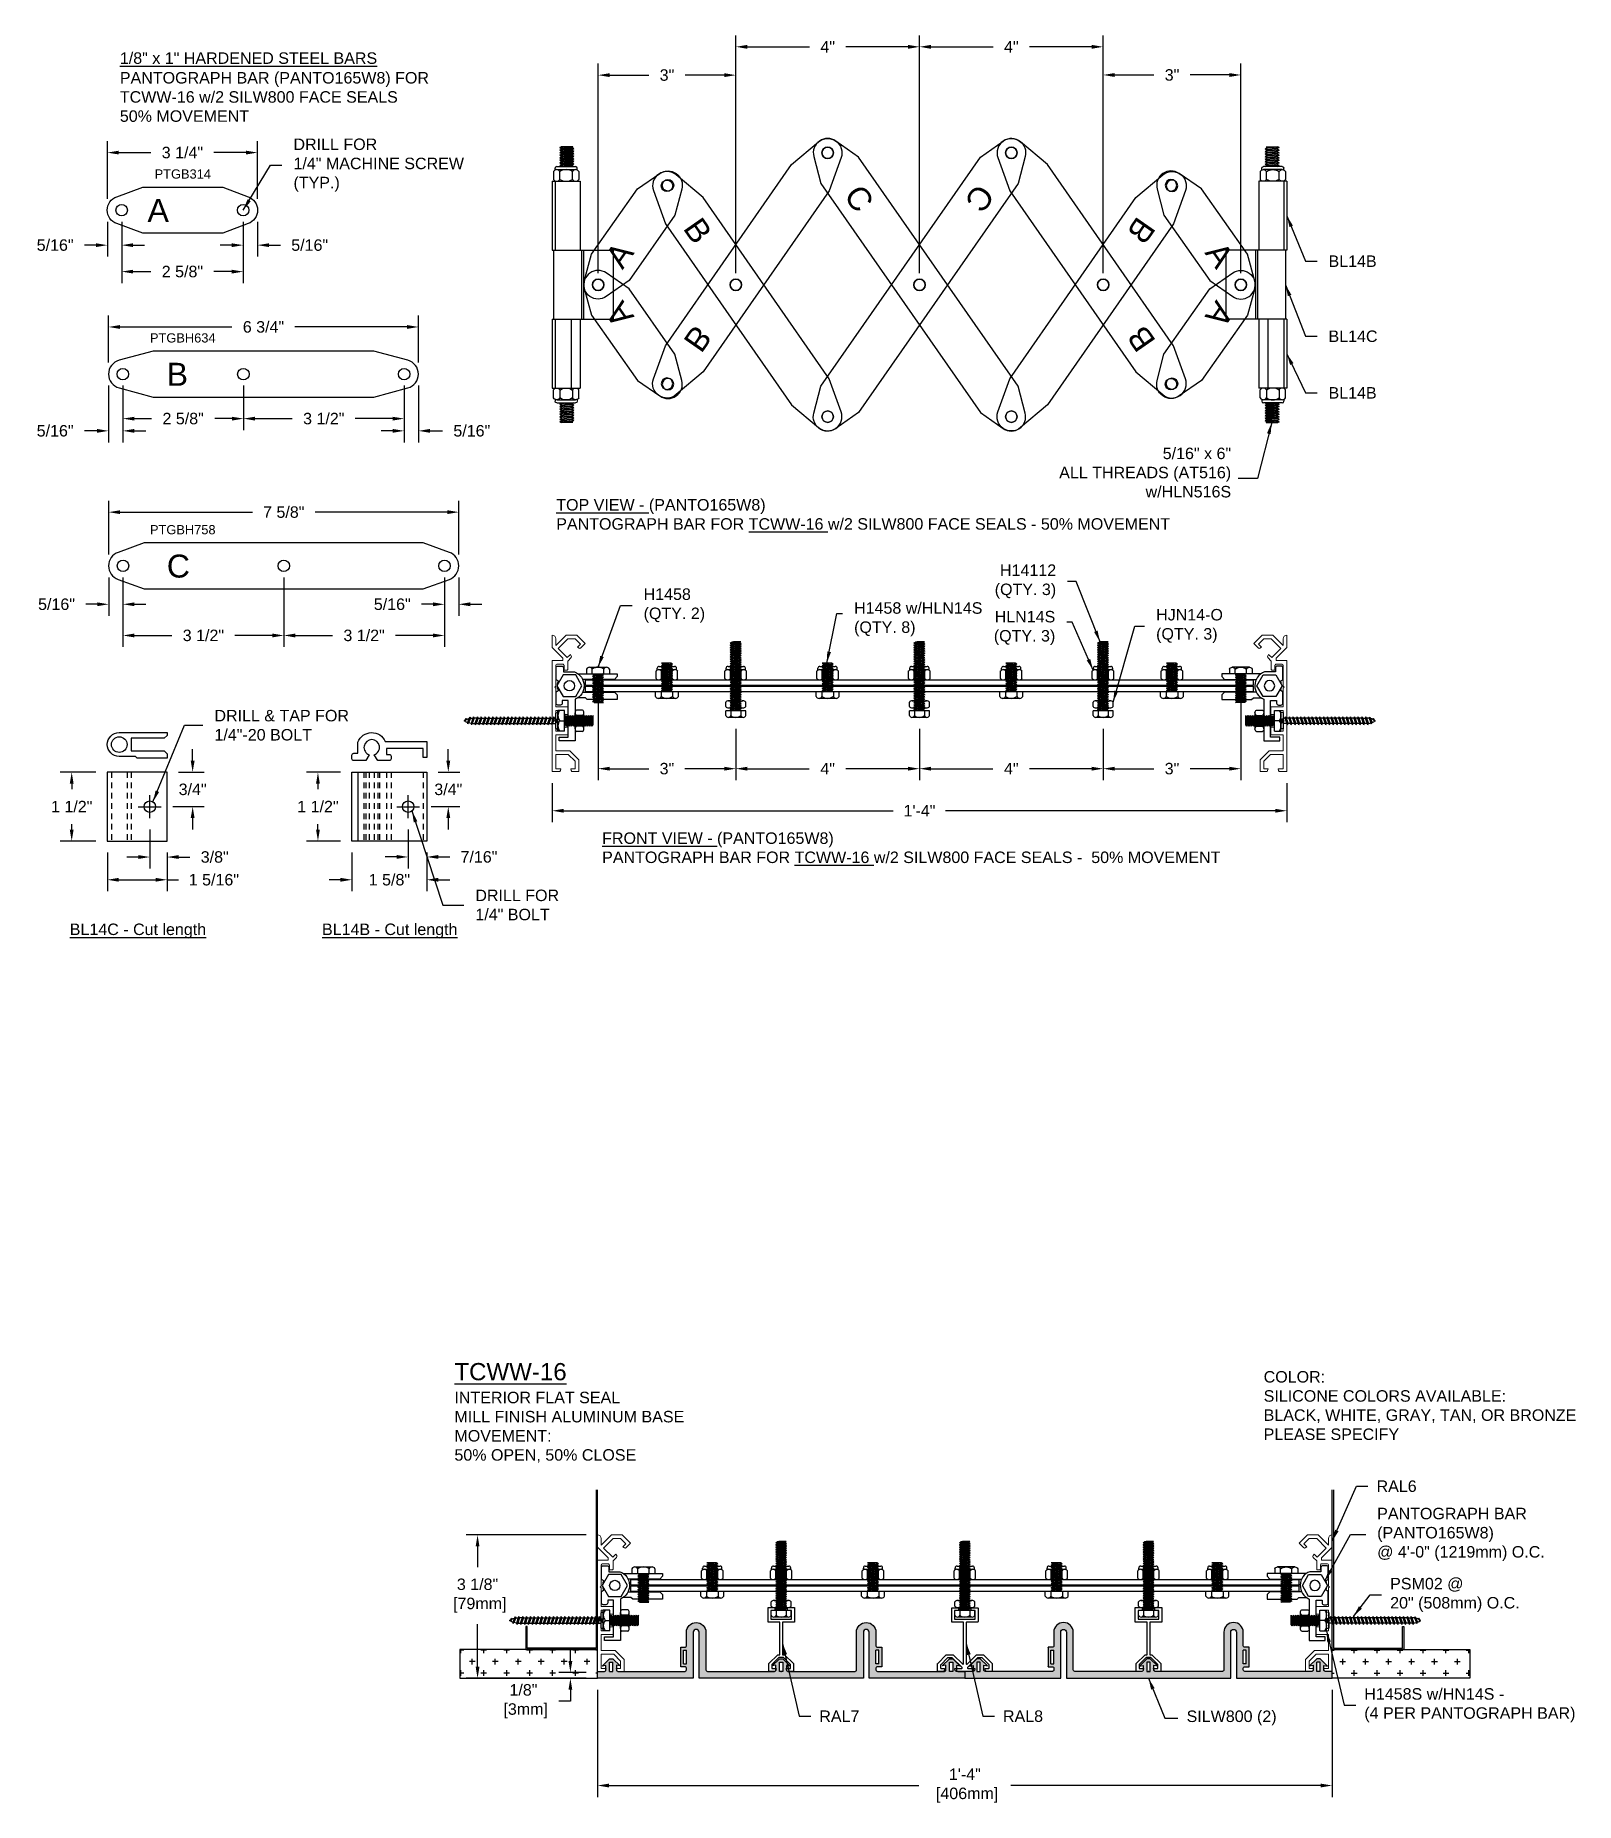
# Model space of a CAD drawing. Header units: inches. Extents: x 1.1 to 34.6, y -16.9 to 21.6.
import ezdxf

# ---------------------------------------------------------------- set-up
doc = ezdxf.new("R2010")
doc.units = ezdxf.units.IN
doc.header["$MEASUREMENT"] = 0
doc.linetypes.add('HIDDEN', pattern=[0.375, 0.25, -0.125])
for name, color, linetype in [('Anchors', 4, 'Continuous'), ('Conditions', 1, 'Continuous'), ('Dimensions', 3, 'Continuous'), ('Fillers', 2, 'Continuous'), ('Metals', 7, 'Continuous'), ('Text', 2, 'Continuous')]:
    doc.layers.add(name, color=color, linetype=linetype)
doc.styles.add('Arial', font='arial.ttf')
doc.dimstyles.new('Arial', dxfattribs={"dimtxt": 0.25, "dimasz": 0.25, "dimexe": 0.25, "dimexo": 0.25, "dimgap": 0.25, "dimtad": 0, "dimtih": 1, "dimtoh": 1, "dimdec": 4, "dimzin": 0, "dimdsep": 46, "dimlunit": 4, "dimtxsty": 'Arial', "dimcen": 0.25, "dimadec": 0, "dimazin": 0, "dimtfac": 1, "dimtdec": 4, "dimtofl": 0, "dimtmove": 0, "dimatfit": 3, "dimfxl": 0, "dimfrac": 2, "dimtolj": 1, "dimtzin": 0, "dimarcsym": 0})

msp = doc.modelspace()

# ---------------------------------------------------------------- texts
at = {"layer": 'Fillers', "insert": (25.499303, 8.732001), "char_height": 0.25, "attachment_point": 4, "style": 'Arial'}
msp.add_mtext('HJN14-O\\P(QTY. 3)', dxfattribs=at)
at = {"layer": 'Text', "char_height": 0.25, "style": 'Arial'}
for s, insert, attachment_point in [('{\\L1/8" x 1" HARDENED STEEL BARS}', (2.929458, 21.221095), 1), ('PANTOGRAPH BAR (PANTO165W8) FOR\\PTCWW-16 w/2 SILW800 FACE SEALS\\P50% MOVEMENT', (2.929458, 20.792699), 1), ('\\A1;DRILL FOR\\P1/4" MACHINE SCREW\\P(TYP.)', (6.710971, 18.765826), 4), ('\\A1;BL14B', (29.254301, 16.800475), 1), ('BL14C', (29.254124, 15.165548), 1), ('BL14B', (29.254302, 13.93361), 1), ('5/16" x 6"\\PALL THREADS (AT516)\\Pw/HLN516S', (27.133473, 12.071884), 6), ('{\\LTOP VIEW - }(PANTO165W8){\\L\\P}PANTOGRAPH BAR FOR {\\LTCWW-16} w/2 SILW800 FACE SEALS - 50% MOVEMENT', (12.434353, 11.496483), 1), ('H14112\\P(QTY. 3)', (23.322526, 9.701512), 6), ('\\A1;H1458\\P(QTY. 2)', (14.337093, 9.179326), 4), ('H1458 w/HLN14S\\P(QTY. 8)', (18.920893, 8.878375), 4), ('HLN14S\\P(QTY. 3)', (23.303419, 8.689966), 6), ('\\A1;DRILL & TAP FOR\\P1/4"-20 BOLT', (4.990029, 6.570906), 4), ('{\\LFRONT VIEW - }(PANTO165W8){\\L\\P}PANTOGRAPH BAR FOR {\\LTCWW-16} w/2 SILW800 FACE SEALS -  50% MOVEMENT', (13.434021, 4.238357), 1), ('\\A1;DRILL FOR\\P1/4" BOLT', (10.672428, 2.657563), 4), ('{\\LBL14C - Cut length}', (1.839003, 2.253667), 1), ('{\\LBL14B - Cut length}', (7.332719, 2.253667), 1), ('\\A1;RAL6', (30.300712, -9.997323), 4), ('\\A1;PANTOGRAPH BAR\\P{\\A0;(PANTO165W8)}\\P{\\A0;@ 4\'-0" (1219mm) O.C.}', (30.314028, -11.04557), 4), ('PSM02 @\\P20" (508mm) O.C.', (30.59664, -12.362867), 4), ('H1458S w/HN14S -\\P(4 PER PANTOGRAPH BAR)', (30.033932, -14.764297), 4), ('RAL7', (18.163367, -15.00396), 4), ('RAL8', (22.163367, -15.00396), 4), ('SILW800 (2)', (26.163367, -15.042842), 4)]:
    msp.add_mtext(s, dxfattribs=dict(at, insert=insert, attachment_point=attachment_point))
at = {"layer": 'Text', "style": 'Arial'}
for s, insert, char_height, width, attachment_point in [('PTGB314', (4.299993, 18.571855), 0.2, 2.0084456, 5), ('PTGBH634', (4.299993, 15.003107), 0.2, 2.0084456, 5), ('PTGBH758', (4.299993, 10.827861), 0.2, 2.0084456, 5), ('{\\H1.875x;\\LTCWW-16\\P\\H0.6667x;\\lINTERIOR FLAT SEAL\\PMILL FINISH ALUMINUM BASE\\PMOVEMENT:\\P50% OPEN, 50% CLOSE}', (10.21648, -7.314524), 0.2, 6.58127314, 1), ('COLOR:{\\L                    \\~\\P}SILICONE COLORS AVAILABLE:\\PBLACK, WHITE, GRAY, TAN, OR BRONZE\\PPLEASE SPECIFY', (27.841844, -7.489341), 0.25, 6.82655174, 1)]:
    msp.add_mtext(s, dxfattribs=dict(at, insert=insert, char_height=char_height, width=width, attachment_point=attachment_point))

# ---------------------------------------------------------------- blocks, each defined once
blk = doc.blocks.new('*D0')
at = {"layer": 'Defpoints', "color": 0}
for p in [(13.334, -14.177), (29.334, -14.177), (29.334, -16.513)]:
    blk.add_point(p, dxfattribs=at)
at = {"layer": 'Dimensions', "color": 0, "lineweight": -2}
for p, q in [((13.334, -14.427), (13.334, -16.763)), ((29.334, -14.427), (29.334, -16.763)), ((13.584, -16.513), (20.331, -16.513)), ((29.084, -16.513), (22.337, -16.513))]:
    blk.add_line(p, q, dxfattribs=at)
at = {"layer": 'Dimensions', "color": 0}
for points in [[(13.584, -16.471), (13.584, -16.555), (13.334, -16.513)], [(29.084, -16.471), (29.084, -16.555), (29.334, -16.513)]]:
    blk.add_solid(points, dxfattribs=at)
at = {"layer": 'Dimensions', "color": 0, "insert": (21.334, -16.513), "char_height": 0.25, "attachment_point": 5, "style": 'Arial'}
blk.add_mtext('\\A1;1\'-4"\\P [406mm]', dxfattribs=at)
blk = doc.blocks.new('*D1')
at = {"layer": 'Defpoints', "color": 0}
for p in [(12.742, -14.052), (13.334, -14.052), (13.334, -14.177)]:
    blk.add_point(p, dxfattribs=at)
at = {"layer": 'Dimensions', "color": 0, "lineweight": -2}
for p, q in [((12.742, -13.802), (12.742, -13.552)), ((13.084, -14.052), (12.492, -14.052)), ((13.084, -14.177), (12.492, -14.177)), ((12.742, -14.427), (12.742, -14.677)), ((12.742, -14.677), (12.492, -14.677))]:
    blk.add_line(p, q, dxfattribs=at)
at = {"layer": 'Dimensions', "color": 0}
for points in [[(12.701, -13.802), (12.784, -13.802), (12.742, -14.052)], [(12.701, -14.427), (12.784, -14.427), (12.742, -14.177)]]:
    blk.add_solid(points, dxfattribs=at)
at = {"layer": 'Dimensions', "color": 0, "insert": (11.72, -14.677), "char_height": 0.25, "attachment_point": 5, "style": 'Arial'}
blk.add_mtext('\\A1;1/8"\\P [3mm]', dxfattribs=at)
blk = doc.blocks.new('*D2')
at = {"layer": 'Defpoints', "color": 0}
for p in [(10.72, -11.057), (13.335, -11.057), (13.334, -14.177)]:
    blk.add_point(p, dxfattribs=at)
at = {"layer": 'Dimensions', "color": 0, "lineweight": -2}
for p, q in [((13.085, -11.057), (10.47, -11.057)), ((10.72, -11.307), (10.72, -11.757)), ((10.72, -13.927), (10.72, -12.998)), ((13.084, -14.177), (10.47, -14.177))]:
    blk.add_line(p, q, dxfattribs=at)
at = {"layer": 'Dimensions', "color": 0}
for points in [[(10.679, -11.307), (10.762, -11.307), (10.72, -11.057)], [(10.679, -13.927), (10.762, -13.927), (10.72, -14.177)]]:
    blk.add_solid(points, dxfattribs=at)
at = {"layer": 'Dimensions', "color": 0, "insert": (10.72, -12.377), "char_height": 0.25, "attachment_point": 5, "style": 'Arial'}
blk.add_mtext('\\A1;3 1/8"\\P [79mm]', dxfattribs=at)
blk = doc.blocks.new('SILW800')
h = blk.add_hatch(color=256)
h.paths.add_polyline_path([(8.438, 6.167, -1), (8.563, 6.167), (8.563, 5.167), (10.649, 5.167), (10.649, 5.317), (10.498, 5.317, -0.414214), (10.467, 5.348), (10.467, 5.442), (10.547, 5.427), (10.39, 5.592), (10.315, 5.592), (10.157, 5.437), (10.237, 5.452), (10.237, 5.348, -0.414214), (10.206, 5.317), (8.744, 5.317, -0.414214), (8.713, 5.348), (8.713, 5.386, -0.414214), (8.744, 5.417), (8.837, 5.417), (8.838, 5.419), (8.838, 5.837), (8.833, 5.842), (8.744, 5.842, -0.414214), (8.713, 5.873), (8.713, 6.167, 1), (8.288, 6.167), (8.288, 5.348, -0.414214), (8.257, 5.317), (6.795, 5.317, -0.414214), (6.764, 5.348), (6.764, 5.442), (6.844, 5.427), (6.687, 5.592), (6.612, 5.592), (6.454, 5.437), (6.534, 5.452), (6.534, 5.348, -0.414214), (6.503, 5.317), (5.041, 5.317, -0.414214), (5.01, 5.348), (5.01, 6.167, 0.595676), (4.682, 6.345), (4.62, 6.283, 0.14555), (4.585, 6.167), (4.585, 5.873, -0.414214), (4.554, 5.842), (4.46, 5.842), (4.46, 5.417), (4.554, 5.417, -0.414214), (4.585, 5.386), (4.585, 5.348, -0.414214), (4.554, 5.317), (3.092, 5.317, -0.414214), (3.061, 5.348), (3.061, 5.452), (3.139, 5.438), (3.016, 5.56), (2.984, 5.592), (2.913, 5.592), (2.826, 5.505), (2.751, 5.427), (2.831, 5.442), (2.831, 5.348, -0.414214), (2.8, 5.317), (2.649, 5.317), (2.649, 5.167), (4.735, 5.167), (4.735, 6.167, -1), (4.86, 6.167), (4.86, 5.167), (8.438, 5.167)])
h.paths.add_polyline_path([(6.684, 5.317), (6.614, 5.317), (6.614, 5.517), (6.684, 5.517)], flags=17)
h.paths.add_polyline_path([(8.713, 5.48), (8.713, 5.78), (8.776, 5.78), (8.776, 5.48)], flags=16)
h.paths.add_polyline_path([(4.585, 5.48), (4.523, 5.48), (4.523, 5.78), (4.585, 5.78)], flags=16)
h.paths.add_polyline_path([(10.317, 5.317), (10.317, 5.517), (10.387, 5.517), (10.387, 5.317)], flags=17)
h.paths.add_polyline_path([(2.981, 5.317), (2.911, 5.317), (2.911, 5.517), (2.981, 5.517)], flags=17)
for p, q in [((4.523, 5.48), (4.523, 5.78)), ((4.523, 5.78), (4.585, 5.78)), ((4.585, 5.48), (4.585, 5.78)), ((8.713, 5.48), (8.713, 5.78)), ((8.776, 5.78), (8.713, 5.78)), ((8.776, 5.48), (8.776, 5.78)), ((8.838, 5.837), (8.833, 5.842)), ((2.911, 5.517), (2.981, 5.517)), ((2.911, 5.317), (2.911, 5.517)), ((2.981, 5.317), (2.981, 5.517)), ((4.523, 5.48), (4.585, 5.48)), ((6.614, 5.517), (6.684, 5.517)), ((6.614, 5.317), (6.614, 5.517)), ((6.684, 5.517), (6.684, 5.317)), ((8.776, 5.48), (8.713, 5.48)), ((8.837, 5.417), (8.838, 5.419)), ((10.317, 5.517), (10.387, 5.517)), ((10.317, 5.317), (10.317, 5.517)), ((10.387, 5.517), (10.387, 5.317)), ((2.911, 5.317), (2.981, 5.317)), ((6.684, 5.317), (6.614, 5.317)), ((10.387, 5.317), (10.317, 5.317))]:
    blk.add_line(p, q)
blk.add_lwpolyline([(2.649, 5.167), (2.649, 5.317), (2.8, 5.317, 0.414214), (2.831, 5.348), (2.831, 5.442), (2.751, 5.427), (2.909, 5.592), (2.984, 5.592), (3.141, 5.437), (3.061, 5.452), (3.061, 5.348, 0.414214), (3.092, 5.317), (4.554, 5.317, 0.414214), (4.585, 5.348), (4.585, 5.386, 0.414214), (4.554, 5.417), (4.46, 5.417), (4.46, 5.842), (4.554, 5.842, 0.414214), (4.585, 5.873), (4.585, 6.167, -1), (5.01, 6.167), (5.01, 5.348, 0.414214), (5.041, 5.317), (6.503, 5.317, 0.414214), (6.534, 5.348), (6.534, 5.452), (6.454, 5.437), (6.612, 5.592), (6.687, 5.592), (6.844, 5.427), (6.764, 5.442), (6.764, 5.348, 0.414214), (6.795, 5.317), (8.257, 5.317, 0.414214), (8.288, 5.348), (8.288, 6.167, -1), (8.713, 6.167), (8.713, 5.873, 0.414214), (8.744, 5.842), (8.838, 5.842), (8.838, 5.417), (8.744, 5.417, 0.414214), (8.713, 5.386), (8.713, 5.348, 0.414214), (8.744, 5.317), (10.206, 5.317, 0.414214), (10.237, 5.348), (10.237, 5.452), (10.157, 5.437), (10.315, 5.592), (10.39, 5.592), (10.547, 5.427), (10.467, 5.442), (10.467, 5.348, 0.414214), (10.498, 5.317), (10.649, 5.317), (10.649, 5.167), (8.563, 5.167), (8.563, 6.167, 1), (8.438, 6.167), (8.438, 5.167), (4.86, 5.167), (4.86, 6.167, 1), (4.735, 6.167), (4.735, 5.167)], format="xyb", close=True)
blk.add_point((6.649, 5.317))
blk = doc.blocks.new('*D16')
at = {"layer": 'Defpoints', "color": 0}
for p in [(16.346, 20.726), (13.346, 16.162), (16.346, 16.162)]:
    blk.add_point(p, dxfattribs=at)
at = {"layer": 'Dimensions', "color": 0, "lineweight": -2}
for p, q in [((13.346, 16.412), (13.346, 20.976)), ((16.346, 16.412), (16.346, 20.976)), ((13.596, 20.726), (14.452, 20.726)), ((16.096, 20.726), (15.239, 20.726))]:
    blk.add_line(p, q, dxfattribs=at)
at = {"layer": 'Dimensions', "color": 0}
for points in [[(13.596, 20.767), (13.596, 20.684), (13.346, 20.726)], [(16.096, 20.767), (16.096, 20.684), (16.346, 20.726)]]:
    blk.add_solid(points, dxfattribs=at)
at = {"layer": 'Dimensions', "color": 0, "insert": (14.846, 20.726), "char_height": 0.25, "attachment_point": 5, "style": 'Arial'}
blk.add_mtext('\\A1;3"', dxfattribs=at)
blk = doc.blocks.new('*D17')
at = {"layer": 'Defpoints', "color": 0}
for p in [(12.345, 5.561), (28.345, 5.561), (28.345, 4.71)]:
    blk.add_point(p, dxfattribs=at)
at = {"layer": 'Dimensions', "color": 0, "lineweight": -2}
for p, q in [((12.345, 5.311), (12.345, 4.46)), ((28.345, 5.311), (28.345, 4.46)), ((12.595, 4.71), (19.774, 4.71)), ((28.095, 4.71), (20.915, 4.71))]:
    blk.add_line(p, q, dxfattribs=at)
at = {"layer": 'Dimensions', "color": 0}
for points in [[(12.595, 4.752), (12.595, 4.668), (12.345, 4.71)], [(28.095, 4.752), (28.095, 4.668), (28.345, 4.71)]]:
    blk.add_solid(points, dxfattribs=at)
at = {"layer": 'Dimensions', "color": 0, "insert": (20.345, 4.71), "char_height": 0.25, "attachment_point": 5, "style": 'Arial'}
blk.add_mtext('\\A1;1\'-4"', dxfattribs=at)
blk = doc.blocks.new('*D18')
at = {"layer": 'Defpoints', "color": 0}
for p in [(13.345, 7.835), (16.345, 6.743), (16.345, 5.626)]:
    blk.add_point(p, dxfattribs=at)
at = {"layer": 'Dimensions', "color": 0, "lineweight": -2}
for p, q in [((13.345, 7.585), (13.345, 5.376)), ((16.345, 6.493), (16.345, 5.376)), ((13.595, 5.626), (14.451, 5.626)), ((16.095, 5.626), (15.238, 5.626))]:
    blk.add_line(p, q, dxfattribs=at)
at = {"layer": 'Dimensions', "color": 0}
for points in [[(13.595, 5.667), (13.595, 5.584), (13.345, 5.626)], [(16.095, 5.667), (16.095, 5.584), (16.345, 5.626)]]:
    blk.add_solid(points, dxfattribs=at)
at = {"layer": 'Dimensions', "color": 0, "insert": (14.845, 5.626), "char_height": 0.25, "attachment_point": 5, "style": 'Arial'}
blk.add_mtext('\\A1;3"', dxfattribs=at)
blk = doc.blocks.new('C')
blk.add_lwpolyline([(38.492, 44.18, 0.700208), (38.492, 44.767), (37.924, 44.973), (31.846, 44.973), (31.277, 44.767, 0.700208), (31.277, 44.18), (31.846, 43.973), (37.924, 43.973)], format="xyb", close=True)
for centre in [(31.384, 44.473), (34.885, 44.473), (38.385, 44.473)]:
    blk.add_circle(centre, 0.125)
at = {"layer": 'Text', "insert": (32.338, 44.719), "char_height": 0.5, "attachment_point": 1, "style": 'Arial'}
blk.add_mtext('C', dxfattribs=at)
blk = doc.blocks.new('B')
blk.add_lwpolyline([(31.3, 47.741), (32.041, 47.542), (36.846, 47.542), (37.587, 47.741, 0.767327), (37.587, 48.343), (36.846, 48.542), (32.041, 48.542), (31.3, 48.343, 0.767327)], format="xyb", close=True)
for centre in [(31.381, 48.042), (34.006, 48.042), (37.506, 48.042)]:
    blk.add_circle(centre, 0.125)
at = {"layer": 'Text', "insert": (32.334, 48.288), "char_height": 0.5, "attachment_point": 1, "style": 'Arial'}
blk.add_mtext('B', dxfattribs=at)
blk = doc.blocks.new('*D19')
at = {"layer": 'Defpoints', "color": 0}
for p in [(10.311, 11.211), (2.686, 10.041), (10.311, 10.041)]:
    blk.add_point(p, dxfattribs=at)
at = {"layer": 'Dimensions', "color": 0, "lineweight": -2}
for p, q in [((2.686, 10.291), (2.686, 11.461)), ((2.936, 11.211), (5.815, 11.211)), ((10.061, 11.211), (7.183, 11.211)), ((10.311, 10.291), (10.311, 11.461))]:
    blk.add_line(p, q, dxfattribs=at)
at = {"layer": 'Dimensions', "color": 0}
for points in [[(2.936, 11.253), (2.936, 11.169), (2.686, 11.211)], [(10.061, 11.253), (10.061, 11.169), (10.311, 11.211)]]:
    blk.add_solid(points, dxfattribs=at)
at = {"layer": 'Dimensions', "color": 0, "insert": (6.499, 11.211), "char_height": 0.25, "attachment_point": 5, "style": 'Arial'}
blk.add_mtext('\\A1;7 5/8"', dxfattribs=at)
blk = doc.blocks.new('*D20')
at = {"layer": 'Defpoints', "color": 0}
for p in [(6.499, 10.041), (9.999, 10.041), (9.999, 8.526)]:
    blk.add_point(p, dxfattribs=at)
at = {"layer": 'Dimensions', "color": 0, "lineweight": -2}
for p, q in [((6.499, 9.791), (6.499, 8.276)), ((9.999, 9.791), (9.999, 8.276)), ((6.749, 8.526), (7.564, 8.526)), ((9.749, 8.526), (8.934, 8.526))]:
    blk.add_line(p, q, dxfattribs=at)
at = {"layer": 'Dimensions', "color": 0}
for points in [[(6.749, 8.568), (6.749, 8.484), (6.499, 8.526)], [(9.749, 8.568), (9.749, 8.484), (9.999, 8.526)]]:
    blk.add_solid(points, dxfattribs=at)
at = {"layer": 'Dimensions', "color": 0, "insert": (8.249, 8.526), "char_height": 0.25, "attachment_point": 5, "style": 'Arial'}
blk.add_mtext('\\A1;3 1/2"', dxfattribs=at)
blk = doc.blocks.new('*D21')
at = {"layer": 'Defpoints', "color": 0}
for p in [(9.121, 14.217), (9.433, 14.217), (9.433, 12.981)]:
    blk.add_point(p, dxfattribs=at)
at = {"layer": 'Dimensions', "color": 0, "lineweight": -2}
for p, q in [((9.121, 13.967), (9.121, 12.731)), ((9.433, 13.967), (9.433, 12.731)), ((8.871, 12.981), (8.621, 12.981)), ((9.683, 12.981), (9.958, 12.981))]:
    blk.add_line(p, q, dxfattribs=at)
at = {"layer": 'Dimensions', "color": 0}
for points in [[(8.871, 13.022), (8.871, 12.939), (9.121, 12.981)], [(9.683, 13.022), (9.683, 12.939), (9.433, 12.981)]]:
    blk.add_solid(points, dxfattribs=at)
at = {"layer": 'Dimensions', "color": 0, "insert": (10.595, 12.981), "char_height": 0.25, "attachment_point": 5, "style": 'Arial'}
blk.add_mtext('\\A1;5/16"', dxfattribs=at)
blk = doc.blocks.new('*D22')
at = {"layer": 'Defpoints', "color": 0}
for p in [(9.433, 15.243), (2.683, 14.217), (9.433, 14.217)]:
    blk.add_point(p, dxfattribs=at)
at = {"layer": 'Dimensions', "color": 0, "lineweight": -2}
for p, q in [((2.683, 14.467), (2.683, 15.493)), ((9.433, 14.467), (9.433, 15.493)), ((2.933, 15.243), (5.372, 15.243)), ((9.183, 15.243), (6.743, 15.243))]:
    blk.add_line(p, q, dxfattribs=at)
at = {"layer": 'Dimensions', "color": 0}
for points in [[(2.933, 15.285), (2.933, 15.201), (2.683, 15.243)], [(9.183, 15.285), (9.183, 15.201), (9.433, 15.243)]]:
    blk.add_solid(points, dxfattribs=at)
at = {"layer": 'Dimensions', "color": 0, "insert": (6.058, 15.243), "char_height": 0.25, "attachment_point": 5, "style": 'Arial'}
blk.add_mtext('\\A1;6 3/4"', dxfattribs=at)
blk = doc.blocks.new('*D23')
at = {"layer": 'Defpoints', "color": 0}
for p in [(2.686, 10.041), (2.998, 10.041), (2.686, 9.205)]:
    blk.add_point(p, dxfattribs=at)
at = {"layer": 'Dimensions', "color": 0, "lineweight": -2}
for p, q in [((2.686, 9.791), (2.686, 8.955)), ((2.998, 9.791), (2.998, 8.955)), ((2.436, 9.205), (2.186, 9.205)), ((3.248, 9.205), (3.498, 9.205))]:
    blk.add_line(p, q, dxfattribs=at)
at = {"layer": 'Dimensions', "color": 0}
for points in [[(2.436, 9.247), (2.436, 9.163), (2.686, 9.205)], [(3.248, 9.247), (3.248, 9.163), (2.998, 9.205)]]:
    blk.add_solid(points, dxfattribs=at)
at = {"layer": 'Dimensions', "color": 0, "insert": (1.55, 9.205), "char_height": 0.25, "attachment_point": 5, "style": 'Arial'}
blk.add_mtext('\\A1;5/16"', dxfattribs=at)
blk = doc.blocks.new('*D24')
at = {"layer": 'Defpoints', "color": 0}
for p in [(2.683, 14.217), (2.995, 14.217), (2.683, 12.981)]:
    blk.add_point(p, dxfattribs=at)
at = {"layer": 'Dimensions', "color": 0, "lineweight": -2}
for p, q in [((2.683, 13.967), (2.683, 12.731)), ((2.995, 13.967), (2.995, 12.731)), ((2.433, 12.981), (2.157, 12.981)), ((3.245, 12.981), (3.495, 12.981))]:
    blk.add_line(p, q, dxfattribs=at)
at = {"layer": 'Dimensions', "color": 0}
for points in [[(2.433, 13.022), (2.433, 12.939), (2.683, 12.981)], [(3.245, 13.022), (3.245, 12.939), (2.995, 12.981)]]:
    blk.add_solid(points, dxfattribs=at)
at = {"layer": 'Dimensions', "color": 0, "insert": (1.52, 12.981), "char_height": 0.25, "attachment_point": 5, "style": 'Arial'}
blk.add_mtext('\\A1;5/16"', dxfattribs=at)
blk = doc.blocks.new('*D25')
at = {"layer": 'Defpoints', "color": 0}
for p in [(2.998, 10.041), (6.499, 10.041), (6.499, 8.526)]:
    blk.add_point(p, dxfattribs=at)
at = {"layer": 'Dimensions', "color": 0, "lineweight": -2}
for p, q in [((2.998, 9.791), (2.998, 8.276)), ((6.499, 9.791), (6.499, 8.276)), ((3.248, 8.526), (4.064, 8.526)), ((6.249, 8.526), (5.433, 8.526))]:
    blk.add_line(p, q, dxfattribs=at)
at = {"layer": 'Dimensions', "color": 0}
for points in [[(3.248, 8.568), (3.248, 8.484), (2.998, 8.526)], [(6.249, 8.568), (6.249, 8.484), (6.499, 8.526)]]:
    blk.add_solid(points, dxfattribs=at)
at = {"layer": 'Dimensions', "color": 0, "insert": (4.749, 8.526), "char_height": 0.25, "attachment_point": 5, "style": 'Arial'}
blk.add_mtext('\\A1;3 1/2"', dxfattribs=at)
blk = doc.blocks.new('*D26')
at = {"layer": 'Defpoints', "color": 0}
for p in [(5.621, 14.217), (9.121, 14.217), (9.121, 13.247)]:
    blk.add_point(p, dxfattribs=at)
at = {"layer": 'Dimensions', "color": 0, "lineweight": -2}
for p, q in [((5.621, 13.967), (5.621, 12.997)), ((9.121, 13.967), (9.121, 12.997)), ((5.871, 13.247), (6.686, 13.247)), ((8.871, 13.247), (8.055, 13.247))]:
    blk.add_line(p, q, dxfattribs=at)
at = {"layer": 'Dimensions', "color": 0}
for points in [[(5.871, 13.288), (5.871, 13.205), (5.621, 13.247)], [(8.871, 13.288), (8.871, 13.205), (9.121, 13.247)]]:
    blk.add_solid(points, dxfattribs=at)
at = {"layer": 'Dimensions', "color": 0, "insert": (7.371, 13.247), "char_height": 0.25, "attachment_point": 5, "style": 'Arial'}
blk.add_mtext('\\A1;3 1/2"', dxfattribs=at)
blk = doc.blocks.new('*D27')
at = {"layer": 'Defpoints', "color": 0}
for p in [(2.996, 14.217), (5.621, 14.217), (5.621, 13.247)]:
    blk.add_point(p, dxfattribs=at)
at = {"layer": 'Dimensions', "color": 0, "lineweight": -2}
for p, q in [((2.996, 13.967), (2.996, 12.997)), ((5.621, 13.967), (5.621, 12.997)), ((3.246, 13.247), (3.621, 13.247)), ((5.371, 13.247), (4.995, 13.247))]:
    blk.add_line(p, q, dxfattribs=at)
at = {"layer": 'Dimensions', "color": 0}
for points in [[(3.246, 13.288), (3.246, 13.205), (2.996, 13.247)], [(5.371, 13.288), (5.371, 13.205), (5.621, 13.247)]]:
    blk.add_solid(points, dxfattribs=at)
at = {"layer": 'Dimensions', "color": 0, "insert": (4.308, 13.247), "char_height": 0.25, "attachment_point": 5, "style": 'Arial'}
blk.add_mtext('\\A1;2 5/8"', dxfattribs=at)
blk = doc.blocks.new('*D28')
at = {"layer": 'Defpoints', "color": 0}
for p in [(2.657, 17.785), (2.969, 17.785), (2.657, 17.024)]:
    blk.add_point(p, dxfattribs=at)
at = {"layer": 'Dimensions', "color": 0, "lineweight": -2}
for p, q in [((2.657, 17.535), (2.657, 16.774)), ((2.969, 17.535), (2.969, 16.774)), ((2.407, 17.024), (2.157, 17.024)), ((3.219, 17.024), (3.469, 17.024))]:
    blk.add_line(p, q, dxfattribs=at)
at = {"layer": 'Dimensions', "color": 0}
for points in [[(2.407, 17.065), (2.407, 16.982), (2.657, 17.024)], [(3.219, 17.065), (3.219, 16.982), (2.969, 17.024)]]:
    blk.add_solid(points, dxfattribs=at)
at = {"layer": 'Dimensions', "color": 0, "insert": (1.52, 17.024), "char_height": 0.25, "attachment_point": 5, "style": 'Arial'}
blk.add_mtext('\\A1;5/16"', dxfattribs=at)
blk = doc.blocks.new('A')
blk.add_lwpolyline([(2.754, 0.293, -0.700208), (2.754, -0.293), (2.201, -0.5), (0.462, -0.5), (-0.107, -0.293, -0.700208), (-0.107, 0.293), (0.462, 0.5), (2.201, 0.5)], format="xyb", close=True)
for centre in [(0, 0), (2.647, 0)]:
    blk.add_circle(centre, 0.125)
at = {"layer": 'Text', "insert": (0.563, 0.246), "char_height": 0.5, "attachment_point": 1, "style": 'Arial'}
blk.add_mtext('A', dxfattribs=at)
blk = doc.blocks.new('*D29')
at = {"layer": 'Defpoints', "color": 0}
for p in [(5.616, 17.785), (5.928, 17.785), (5.928, 17.024)]:
    blk.add_point(p, dxfattribs=at)
at = {"layer": 'Dimensions', "color": 0, "lineweight": -2}
for p, q in [((5.616, 17.535), (5.616, 16.774)), ((5.928, 17.535), (5.928, 16.774)), ((5.366, 17.024), (5.116, 17.024)), ((6.178, 17.024), (6.428, 17.024))]:
    blk.add_line(p, q, dxfattribs=at)
at = {"layer": 'Dimensions', "color": 0}
for points in [[(5.366, 17.065), (5.366, 16.982), (5.616, 17.024)], [(6.178, 17.065), (6.178, 16.982), (5.928, 17.024)]]:
    blk.add_solid(points, dxfattribs=at)
at = {"layer": 'Dimensions', "color": 0, "insert": (7.064, 17.024), "char_height": 0.25, "attachment_point": 5, "style": 'Arial'}
blk.add_mtext('\\A1;5/16"', dxfattribs=at)
blk = doc.blocks.new('*D30')
at = {"layer": 'Defpoints', "color": 0}
for p in [(5.928, 19.039), (2.657, 17.785), (5.928, 17.785)]:
    blk.add_point(p, dxfattribs=at)
at = {"layer": 'Dimensions', "color": 0, "lineweight": -2}
for p, q in [((2.657, 18.035), (2.657, 19.289)), ((5.928, 18.035), (5.928, 19.289)), ((2.907, 19.039), (3.607, 19.039)), ((5.678, 19.039), (4.977, 19.039))]:
    blk.add_line(p, q, dxfattribs=at)
at = {"layer": 'Dimensions', "color": 0}
for points in [[(2.907, 19.081), (2.907, 18.998), (2.657, 19.039)], [(5.678, 19.081), (5.678, 18.998), (5.928, 19.039)]]:
    blk.add_solid(points, dxfattribs=at)
at = {"layer": 'Dimensions', "color": 0, "insert": (4.292, 19.039), "char_height": 0.25, "attachment_point": 5, "style": 'Arial'}
blk.add_mtext('\\A1;3 1/4"', dxfattribs=at)
blk = doc.blocks.new('*D31')
at = {"layer": 'Defpoints', "color": 0}
for p in [(2.969, 17.785), (5.616, 17.785), (5.616, 16.448)]:
    blk.add_point(p, dxfattribs=at)
at = {"layer": 'Dimensions', "color": 0, "lineweight": -2}
for p, q in [((2.969, 17.535), (2.969, 16.198)), ((5.616, 17.535), (5.616, 16.198)), ((3.219, 16.448), (3.605, 16.448)), ((5.366, 16.448), (4.979, 16.448))]:
    blk.add_line(p, q, dxfattribs=at)
at = {"layer": 'Dimensions', "color": 0}
for points in [[(3.219, 16.489), (3.219, 16.406), (2.969, 16.448)], [(5.366, 16.489), (5.366, 16.406), (5.616, 16.448)]]:
    blk.add_solid(points, dxfattribs=at)
at = {"layer": 'Dimensions', "color": 0, "insert": (4.292, 16.448), "char_height": 0.25, "attachment_point": 5, "style": 'Arial'}
blk.add_mtext('\\A1;2 5/8"', dxfattribs=at)
blk = doc.blocks.new('HLN516S')
at = {"layer": 'Anchors'}
for p, q in [((-0.274, 0.213), (-0.274, 0.04)), ((-0.242, 0.244), (-0.242, 0.283)), ((-0.205, 0.32), (0.205, 0.32)), ((-0.205, 0.253), (0.205, 0.253)), ((-0.205, 0), (0.205, 0)), ((-0.137, 0.04), (-0.137, 0.213)), ((0.137, 0.04), (0.137, 0.213)), ((0.242, 0.244), (0.242, 0.283)), ((0.274, 0.213), (0.274, 0.04))]:
    blk.add_line(p, q, dxfattribs=at)
for centre, radius, start, end in [((-0.205, 0.175), 0.0783, 29.0208, 150.9792), ((-0.205, 0.078), 0.0783, 209.0208, 330.9792), ((-0.205, 0.283), 0.037, 90, 180), ((0, 0.001), 0.253, 57.1911, 122.8089), ((0, 0.253), 0.253, 237.1911, 302.8089), ((0.205, 0.175), 0.0783, 29.0208, 150.9792), ((0.205, 0.078), 0.0783, 209.0208, 330.9792), ((0.205, 0.283), 0.037, 0, 90)]:
    blk.add_arc(centre, radius, start, end, dxfattribs=at)
blk = doc.blocks.new('BL-14B&C')
for p, q in [((71.097, 26.473), (70.487, 26.473)), ((70.487, 26.473), (70.487, 24.973)), ((71.032, 26.473), (71.032, 24.973)), ((71.097, 26.473), (71.097, 24.973)), ((71.067, 24.97), (69.767, 24.97)), ((69.767, 24.97), (69.767, 23.47)), ((70.417, 24.97), (70.417, 23.47)), ((70.457, 24.97), (70.457, 23.47)), ((71.097, 24.973), (70.487, 24.973)), ((71.067, 24.97), (71.067, 23.47)), ((71.067, 23.47), (69.767, 23.47)), ((71.097, 23.469), (70.487, 23.469)), ((70.487, 23.469), (70.487, 21.969)), ((70.682, 23.469), (70.682, 21.969)), ((71.032, 23.469), (71.032, 21.969)), ((71.097, 23.469), (71.097, 21.969)), ((71.097, 21.969), (70.487, 21.969))]:
    blk.add_line(p, q)
blk.add_circle((70.096, 24.22), 0.125)
at = {"layer": 'Anchors'}
for p, q in [((70.627, 27.18), (70.664, 27.201)), ((70.627, 27.18), (70.927, 27.152)), ((70.627, 27.18), (70.664, 27.158)), ((70.627, 27.124), (70.664, 27.145)), ((70.627, 27.124), (70.664, 27.103)), ((70.627, 27.124), (70.927, 27.096)), ((70.627, 27.068), (70.664, 27.09)), ((70.627, 27.068), (70.664, 27.047)), ((70.627, 27.068), (70.927, 27.041)), ((70.627, 27.013), (70.664, 27.034)), ((70.627, 27.013), (70.664, 26.992)), ((70.627, 27.013), (70.927, 26.985)), ((70.627, 26.957), (70.664, 26.979)), ((70.627, 26.957), (70.664, 26.936)), ((70.627, 26.957), (70.927, 26.93)), ((70.65, 27.222), (70.664, 27.214)), ((70.65, 27.222), (70.902, 27.222)), ((70.664, 27.214), (70.664, 27.201)), ((70.664, 27.214), (70.89, 27.186)), ((70.89, 27.173), (70.664, 27.201)), ((70.664, 27.158), (70.664, 27.145)), ((70.664, 27.158), (70.89, 27.131)), ((70.89, 27.117), (70.664, 27.145)), ((70.664, 27.103), (70.664, 27.09)), ((70.664, 27.103), (70.89, 27.075)), ((70.89, 27.062), (70.664, 27.09)), ((70.664, 27.047), (70.664, 27.034)), ((70.664, 27.047), (70.89, 27.019)), ((70.89, 27.006), (70.664, 27.034)), ((70.664, 26.992), (70.664, 26.979)), ((70.664, 26.992), (70.89, 26.964)), ((70.89, 26.951), (70.664, 26.979)), ((70.664, 26.936), (70.664, 26.923)), ((70.664, 26.936), (70.89, 26.908)), ((70.769, 27.222), (70.927, 27.207)), ((70.927, 27.207), (70.89, 27.186)), ((70.89, 27.186), (70.89, 27.173)), ((70.927, 27.152), (70.89, 27.173)), ((70.927, 27.152), (70.89, 27.131)), ((70.89, 27.131), (70.89, 27.117)), ((70.927, 27.096), (70.89, 27.117)), ((70.927, 27.096), (70.89, 27.075)), ((70.89, 27.075), (70.89, 27.062)), ((70.927, 27.041), (70.89, 27.062)), ((70.927, 27.041), (70.89, 27.019)), ((70.89, 27.019), (70.89, 27.006)), ((70.927, 26.985), (70.89, 27.006)), ((70.927, 26.985), (70.89, 26.964)), ((70.89, 26.964), (70.89, 26.951)), ((70.927, 26.93), (70.89, 26.951)), ((70.927, 27.207), (70.902, 27.222)), ((70.627, 26.902), (70.664, 26.923)), ((70.627, 26.902), (70.664, 26.881)), ((70.627, 26.902), (70.927, 26.874)), ((70.627, 26.846), (70.664, 26.867)), ((70.627, 26.846), (70.664, 26.825)), ((70.627, 26.846), (70.927, 26.818)), ((70.632, 26.793), (70.664, 26.812)), ((70.89, 26.895), (70.664, 26.923)), ((70.664, 26.881), (70.664, 26.867)), ((70.664, 26.881), (70.89, 26.853)), ((70.89, 26.84), (70.664, 26.867)), ((70.664, 26.825), (70.664, 26.812)), ((70.664, 26.825), (70.89, 26.797)), ((70.817, 26.793), (70.664, 26.812)), ((70.927, 26.93), (70.89, 26.908)), ((70.89, 26.908), (70.89, 26.895)), ((70.927, 26.874), (70.89, 26.895)), ((70.927, 26.874), (70.89, 26.853)), ((70.89, 26.853), (70.89, 26.84)), ((70.927, 26.818), (70.89, 26.84)), ((70.927, 26.818), (70.89, 26.797)), ((70.89, 26.797), (70.89, 26.793)), ((70.627, 21.596), (70.927, 21.624)), ((70.627, 21.596), (70.664, 21.617)), ((70.627, 21.596), (70.664, 21.575)), ((70.627, 21.54), (70.927, 21.568)), ((70.627, 21.54), (70.664, 21.562)), ((70.632, 21.649), (70.664, 21.63)), ((70.817, 21.649), (70.664, 21.63)), ((70.664, 21.617), (70.89, 21.645)), ((70.664, 21.617), (70.664, 21.63)), ((70.89, 21.602), (70.664, 21.575)), ((70.664, 21.562), (70.89, 21.589)), ((70.664, 21.562), (70.664, 21.575)), ((70.89, 21.645), (70.89, 21.649)), ((70.927, 21.624), (70.89, 21.645)), ((70.927, 21.624), (70.89, 21.602)), ((70.89, 21.589), (70.89, 21.602)), ((70.927, 21.568), (70.89, 21.589)), ((70.927, 21.568), (70.89, 21.547)), ((70.627, 21.54), (70.664, 21.519)), ((70.627, 21.485), (70.927, 21.513)), ((70.627, 21.485), (70.664, 21.506)), ((70.627, 21.485), (70.664, 21.464)), ((70.627, 21.429), (70.927, 21.457)), ((70.627, 21.429), (70.664, 21.45)), ((70.627, 21.429), (70.664, 21.408)), ((70.627, 21.374), (70.927, 21.401)), ((70.627, 21.374), (70.664, 21.395)), ((70.627, 21.374), (70.664, 21.352)), ((70.627, 21.318), (70.927, 21.346)), ((70.627, 21.318), (70.664, 21.339)), ((70.627, 21.318), (70.664, 21.297)), ((70.627, 21.263), (70.927, 21.29)), ((70.627, 21.263), (70.664, 21.284)), ((70.627, 21.263), (70.664, 21.241)), ((70.65, 21.22), (70.664, 21.228)), ((70.65, 21.22), (70.902, 21.22)), ((70.89, 21.547), (70.664, 21.519)), ((70.664, 21.506), (70.89, 21.534)), ((70.664, 21.506), (70.664, 21.519)), ((70.89, 21.491), (70.664, 21.464)), ((70.664, 21.45), (70.89, 21.478)), ((70.664, 21.45), (70.664, 21.464)), ((70.89, 21.436), (70.664, 21.408)), ((70.664, 21.395), (70.89, 21.423)), ((70.664, 21.395), (70.664, 21.408)), ((70.89, 21.38), (70.664, 21.352)), ((70.664, 21.339), (70.89, 21.367)), ((70.664, 21.339), (70.664, 21.352)), ((70.89, 21.325), (70.664, 21.297)), ((70.664, 21.284), (70.89, 21.312)), ((70.664, 21.284), (70.664, 21.297)), ((70.89, 21.269), (70.664, 21.241)), ((70.664, 21.228), (70.89, 21.256)), ((70.664, 21.228), (70.664, 21.241)), ((70.769, 21.22), (70.927, 21.235)), ((70.89, 21.534), (70.89, 21.547)), ((70.927, 21.513), (70.89, 21.534)), ((70.927, 21.513), (70.89, 21.491)), ((70.89, 21.478), (70.89, 21.491)), ((70.927, 21.457), (70.89, 21.478)), ((70.927, 21.457), (70.89, 21.436)), ((70.89, 21.423), (70.89, 21.436)), ((70.927, 21.401), (70.89, 21.423)), ((70.927, 21.401), (70.89, 21.38)), ((70.89, 21.367), (70.89, 21.38)), ((70.927, 21.346), (70.89, 21.367)), ((70.927, 21.346), (70.89, 21.325)), ((70.89, 21.312), (70.89, 21.325)), ((70.927, 21.29), (70.89, 21.312)), ((70.927, 21.29), (70.89, 21.269)), ((70.89, 21.256), (70.89, 21.269)), ((70.927, 21.235), (70.89, 21.256)), ((70.927, 21.235), (70.902, 21.22))]:
    blk.add_line(p, q, dxfattribs=at)
for p in [(70.664, 27.214), (70.664, 27.158), (70.664, 27.103), (70.664, 27.047), (70.664, 26.992), (70.664, 26.936), (70.664, 26.881), (70.664, 26.825), (70.664, 21.617), (70.664, 21.562), (70.664, 21.506), (70.664, 21.45), (70.664, 21.395), (70.664, 21.339), (70.664, 21.284), (70.664, 21.228)]:
    blk.add_point(p, dxfattribs=at)
at = {"xscale": -1}
blk.add_blockref('HLN516S', (70.792, 26.473), dxfattribs=at)
at = {"rotation": 180}
blk.add_blockref('HLN516S', (70.792, 21.969), dxfattribs=at)
blk = doc.blocks.new('*D32')
at = {"layer": 'Defpoints', "color": 0}
for p in [(9.999, 10.041), (10.311, 10.041), (10.311, 9.205)]:
    blk.add_point(p, dxfattribs=at)
at = {"layer": 'Dimensions', "color": 0, "lineweight": -2}
for p, q in [((9.999, 9.791), (9.999, 8.955)), ((10.311, 9.791), (10.311, 8.955)), ((9.749, 9.205), (9.499, 9.205)), ((10.561, 9.205), (10.811, 9.205))]:
    blk.add_line(p, q, dxfattribs=at)
at = {"layer": 'Dimensions', "color": 0}
for points in [[(9.749, 9.247), (9.749, 9.163), (9.999, 9.205)], [(10.561, 9.247), (10.561, 9.163), (10.311, 9.205)]]:
    blk.add_solid(points, dxfattribs=at)
at = {"layer": 'Dimensions', "color": 0, "insert": (8.863, 9.205), "char_height": 0.25, "attachment_point": 5, "style": 'Arial'}
blk.add_mtext('\\A1;5/16"', dxfattribs=at)
blk = doc.blocks.new('*D33')
at = {"layer": 'Defpoints', "color": 0}
for p in [(20.345, 6.743), (24.345, 6.743), (24.345, 5.626)]:
    blk.add_point(p, dxfattribs=at)
at = {"layer": 'Dimensions', "color": 0, "lineweight": -2}
for p, q in [((20.345, 6.493), (20.345, 5.376)), ((24.345, 6.493), (24.345, 5.376)), ((20.595, 5.626), (21.946, 5.626)), ((24.095, 5.626), (22.743, 5.626))]:
    blk.add_line(p, q, dxfattribs=at)
at = {"layer": 'Dimensions', "color": 0}
for points in [[(20.595, 5.667), (20.595, 5.584), (20.345, 5.626)], [(24.095, 5.667), (24.095, 5.584), (24.345, 5.626)]]:
    blk.add_solid(points, dxfattribs=at)
at = {"layer": 'Dimensions', "color": 0, "insert": (22.345, 5.626), "char_height": 0.25, "attachment_point": 5, "style": 'Arial'}
blk.add_mtext('\\A1;4"', dxfattribs=at)
blk = doc.blocks.new('*D34')
at = {"layer": 'Defpoints', "color": 0}
for p in [(16.345, 6.743), (20.345, 6.743), (20.345, 5.626)]:
    blk.add_point(p, dxfattribs=at)
at = {"layer": 'Dimensions', "color": 0, "lineweight": -2}
for p, q in [((16.345, 6.493), (16.345, 5.376)), ((20.345, 6.493), (20.345, 5.376)), ((16.595, 5.626), (17.946, 5.626)), ((20.095, 5.626), (18.743, 5.626))]:
    blk.add_line(p, q, dxfattribs=at)
at = {"layer": 'Dimensions', "color": 0}
for points in [[(16.595, 5.667), (16.595, 5.584), (16.345, 5.626)], [(20.095, 5.667), (20.095, 5.584), (20.345, 5.626)]]:
    blk.add_solid(points, dxfattribs=at)
at = {"layer": 'Dimensions', "color": 0, "insert": (18.345, 5.626), "char_height": 0.25, "attachment_point": 5, "style": 'Arial'}
blk.add_mtext('\\A1;4"', dxfattribs=at)
blk = doc.blocks.new('*D35')
at = {"layer": 'Defpoints', "color": 0}
for p in [(27.345, 7.835), (24.345, 6.743), (27.345, 5.626)]:
    blk.add_point(p, dxfattribs=at)
at = {"layer": 'Dimensions', "color": 0, "lineweight": -2}
for p, q in [((27.345, 7.585), (27.345, 5.376)), ((24.345, 6.493), (24.345, 5.376)), ((24.595, 5.626), (25.451, 5.626)), ((27.095, 5.626), (26.238, 5.626))]:
    blk.add_line(p, q, dxfattribs=at)
at = {"layer": 'Dimensions', "color": 0}
for points in [[(24.595, 5.667), (24.595, 5.584), (24.345, 5.626)], [(27.095, 5.667), (27.095, 5.584), (27.345, 5.626)]]:
    blk.add_solid(points, dxfattribs=at)
at = {"layer": 'Dimensions', "color": 0, "insert": (25.845, 5.626), "char_height": 0.25, "attachment_point": 5, "style": 'Arial'}
blk.add_mtext('\\A1;3"', dxfattribs=at)
blk = doc.blocks.new('*D36')
at = {"layer": 'Defpoints', "color": 0}
for p in [(24.345, 21.342), (20.346, 16.162), (24.345, 16.162)]:
    blk.add_point(p, dxfattribs=at)
at = {"layer": 'Dimensions', "color": 0, "lineweight": -2}
for p, q in [((20.346, 16.412), (20.346, 21.592)), ((24.345, 16.412), (24.345, 21.592)), ((20.596, 21.342), (21.947, 21.342)), ((24.095, 21.342), (22.744, 21.342))]:
    blk.add_line(p, q, dxfattribs=at)
at = {"layer": 'Dimensions', "color": 0}
for points in [[(20.596, 21.384), (20.596, 21.3), (20.346, 21.342)], [(24.095, 21.384), (24.095, 21.3), (24.345, 21.342)]]:
    blk.add_solid(points, dxfattribs=at)
at = {"layer": 'Dimensions', "color": 0, "insert": (22.346, 21.342), "char_height": 0.25, "attachment_point": 5, "style": 'Arial'}
blk.add_mtext('\\A1;4"', dxfattribs=at)
blk = doc.blocks.new('*D37')
at = {"layer": 'Defpoints', "color": 0}
for p in [(20.346, 21.342), (16.346, 16.162), (20.346, 16.162)]:
    blk.add_point(p, dxfattribs=at)
at = {"layer": 'Dimensions', "color": 0, "lineweight": -2}
for p, q in [((16.346, 16.412), (16.346, 21.592)), ((20.346, 16.412), (20.346, 21.592)), ((16.596, 21.342), (17.947, 21.342)), ((20.096, 21.342), (18.744, 21.342))]:
    blk.add_line(p, q, dxfattribs=at)
at = {"layer": 'Dimensions', "color": 0}
for points in [[(16.596, 21.384), (16.596, 21.3), (16.346, 21.342)], [(20.096, 21.384), (20.096, 21.3), (20.346, 21.342)]]:
    blk.add_solid(points, dxfattribs=at)
at = {"layer": 'Dimensions', "color": 0, "insert": (18.346, 21.342), "char_height": 0.25, "attachment_point": 5, "style": 'Arial'}
blk.add_mtext('\\A1;4"', dxfattribs=at)
blk = doc.blocks.new('*D38')
at = {"layer": 'Defpoints', "color": 0}
for p in [(24.345, 20.729), (24.345, 16.162), (27.346, 16.162)]:
    blk.add_point(p, dxfattribs=at)
at = {"layer": 'Dimensions', "color": 0, "lineweight": -2}
for p, q in [((24.345, 16.412), (24.345, 20.979)), ((27.346, 16.412), (27.346, 20.979)), ((24.595, 20.729), (25.452, 20.729)), ((27.096, 20.729), (26.239, 20.729))]:
    blk.add_line(p, q, dxfattribs=at)
at = {"layer": 'Dimensions', "color": 0}
for points in [[(24.595, 20.77), (24.595, 20.687), (24.345, 20.729)], [(27.096, 20.77), (27.096, 20.687), (27.346, 20.729)]]:
    blk.add_solid(points, dxfattribs=at)
at = {"layer": 'Dimensions', "color": 0, "insert": (25.846, 20.729), "char_height": 0.25, "attachment_point": 5, "style": 'Arial'}
blk.add_mtext('\\A1;3"', dxfattribs=at)
blk = doc.blocks.new('*D41')
at = {"layer": 'Defpoints', "color": 0}
for p in [(9.209, 4.549), (9.615, 4.049), (9.615, 3.704)]:
    blk.add_point(p, dxfattribs=at)
at = {"layer": 'Dimensions', "color": 0, "lineweight": -2}
for p, q in [((9.209, 4.299), (9.209, 3.454)), ((8.959, 3.704), (8.709, 3.704)), ((9.615, 3.799), (9.615, 3.454)), ((9.865, 3.704), (10.115, 3.704))]:
    blk.add_line(p, q, dxfattribs=at)
at = {"layer": 'Dimensions', "color": 0}
for points in [[(8.959, 3.746), (8.959, 3.663), (9.209, 3.704)], [(9.865, 3.746), (9.865, 3.663), (9.615, 3.704)]]:
    blk.add_solid(points, dxfattribs=at)
at = {"layer": 'Dimensions', "color": 0, "insert": (10.751, 3.704), "char_height": 0.25, "attachment_point": 5, "style": 'Arial'}
blk.add_mtext('\\A1;7/16"', dxfattribs=at)
blk = doc.blocks.new('*D42')
at = {"layer": 'Defpoints', "color": 0}
for p in [(9.615, 5.549), (10.083, 5.549), (9.459, 4.799)]:
    blk.add_point(p, dxfattribs=at)
at = {"layer": 'Dimensions', "color": 0, "lineweight": -2}
for p, q in [((10.083, 5.799), (10.083, 6.049)), ((9.865, 5.549), (10.333, 5.549)), ((9.709, 4.799), (10.333, 4.799)), ((10.083, 4.549), (10.083, 4.299))]:
    blk.add_line(p, q, dxfattribs=at)
at = {"layer": 'Dimensions', "color": 0}
for points in [[(10.041, 5.799), (10.125, 5.799), (10.083, 5.549)], [(10.041, 4.549), (10.125, 4.549), (10.083, 4.799)]]:
    blk.add_solid(points, dxfattribs=at)
at = {"layer": 'Dimensions', "color": 0, "insert": (10.083, 5.174), "char_height": 0.25, "attachment_point": 5, "style": 'Arial'}
blk.add_mtext('\\A1;3/4"', dxfattribs=at)
blk = doc.blocks.new('*D43')
at = {"layer": 'Defpoints', "color": 0}
for p in [(3.582, 4.549), (3.957, 4.049), (3.957, 3.702)]:
    blk.add_point(p, dxfattribs=at)
at = {"layer": 'Dimensions', "color": 0, "lineweight": -2}
for p, q in [((3.582, 4.299), (3.582, 3.452)), ((3.332, 3.702), (3.082, 3.702)), ((3.957, 3.799), (3.957, 3.452)), ((4.207, 3.702), (4.457, 3.702))]:
    blk.add_line(p, q, dxfattribs=at)
at = {"layer": 'Dimensions', "color": 0}
for points in [[(3.332, 3.744), (3.332, 3.661), (3.582, 3.702)], [(4.207, 3.744), (4.207, 3.661), (3.957, 3.702)]]:
    blk.add_solid(points, dxfattribs=at)
at = {"layer": 'Dimensions', "color": 0, "insert": (4.996, 3.702), "char_height": 0.25, "attachment_point": 5, "style": 'Arial'}
blk.add_mtext('\\A1;3/8"', dxfattribs=at)
blk = doc.blocks.new('*D44')
at = {"layer": 'Defpoints', "color": 0}
for p in [(3.957, 5.549), (4.515, 5.549), (3.832, 4.799)]:
    blk.add_point(p, dxfattribs=at)
at = {"layer": 'Dimensions', "color": 0, "lineweight": -2}
for p, q in [((4.515, 5.799), (4.515, 6.049)), ((4.207, 5.549), (4.765, 5.549)), ((4.082, 4.799), (4.765, 4.799)), ((4.515, 4.549), (4.515, 4.299))]:
    blk.add_line(p, q, dxfattribs=at)
at = {"layer": 'Dimensions', "color": 0}
for points in [[(4.473, 5.799), (4.557, 5.799), (4.515, 5.549)], [(4.473, 4.549), (4.557, 4.549), (4.515, 4.799)]]:
    blk.add_solid(points, dxfattribs=at)
at = {"layer": 'Dimensions', "color": 0, "insert": (4.515, 5.174), "char_height": 0.25, "attachment_point": 5, "style": 'Arial'}
blk.add_mtext('\\A1;3/4"', dxfattribs=at)
blk = doc.blocks.new('*D39')
at = {"layer": 'Defpoints', "color": 0}
for p in [(7.985, 5.549), (7.244, 4.049), (7.985, 4.049)]:
    blk.add_point(p, dxfattribs=at)
at = {"layer": 'Dimensions', "color": 0, "lineweight": -2}
for p, q in [((7.735, 5.549), (6.994, 5.549)), ((7.244, 5.299), (7.244, 5.178)), ((7.244, 4.299), (7.244, 4.42)), ((7.735, 4.049), (6.994, 4.049))]:
    blk.add_line(p, q, dxfattribs=at)
at = {"layer": 'Dimensions', "color": 0}
for points in [[(7.202, 5.299), (7.285, 5.299), (7.244, 5.549)], [(7.202, 4.299), (7.285, 4.299), (7.244, 4.049)]]:
    blk.add_solid(points, dxfattribs=at)
at = {"layer": 'Dimensions', "color": 0, "insert": (7.244, 4.799), "char_height": 0.25, "attachment_point": 5, "style": 'Arial'}
blk.add_mtext('\\A1;1 1/2"', dxfattribs=at)
blk = doc.blocks.new('*D45')
at = {"layer": 'Defpoints', "color": 0}
for p in [(7.985, 4.049), (9.615, 4.049), (7.985, 3.207)]:
    blk.add_point(p, dxfattribs=at)
at = {"layer": 'Dimensions', "color": 0, "lineweight": -2}
for p, q in [((7.985, 3.799), (7.985, 2.957)), ((9.615, 3.799), (9.615, 2.957)), ((7.735, 3.207), (7.485, 3.207)), ((9.865, 3.207), (10.115, 3.207))]:
    blk.add_line(p, q, dxfattribs=at)
at = {"layer": 'Dimensions', "color": 0}
for points in [[(7.735, 3.249), (7.735, 3.165), (7.985, 3.207)], [(9.865, 3.249), (9.865, 3.165), (9.615, 3.207)]]:
    blk.add_solid(points, dxfattribs=at)
at = {"layer": 'Dimensions', "color": 0, "insert": (8.8, 3.207), "char_height": 0.25, "attachment_point": 5, "style": 'Arial'}
blk.add_mtext('\\A1;1 5/8"', dxfattribs=at)
blk = doc.blocks.new('*D46')
at = {"layer": 'Defpoints', "color": 0}
for p in [(2.657, 4.049), (3.957, 4.049), (2.657, 3.207)]:
    blk.add_point(p, dxfattribs=at)
at = {"layer": 'Dimensions', "color": 0, "lineweight": -2}
for p, q in [((2.657, 3.799), (2.657, 2.957)), ((3.957, 3.799), (3.957, 2.957)), ((2.907, 3.207), (3.707, 3.207)), ((3.957, 3.207), (4.207, 3.207))]:
    blk.add_line(p, q, dxfattribs=at)
at = {"layer": 'Dimensions', "color": 0}
for points in [[(2.907, 3.249), (2.907, 3.165), (2.657, 3.207)], [(3.707, 3.249), (3.707, 3.165), (3.957, 3.207)]]:
    blk.add_solid(points, dxfattribs=at)
at = {"layer": 'Dimensions', "color": 0, "insert": (4.977, 3.207), "char_height": 0.25, "attachment_point": 5, "style": 'Arial'}
blk.add_mtext('\\A1;1 5/16"', dxfattribs=at)
blk = doc.blocks.new('*D40')
at = {"layer": 'Defpoints', "color": 0}
for p in [(2.657, 5.549), (1.881, 4.049), (2.657, 4.049)]:
    blk.add_point(p, dxfattribs=at)
at = {"layer": 'Dimensions', "color": 0, "lineweight": -2}
for p, q in [((2.407, 5.549), (1.631, 5.549)), ((1.881, 5.299), (1.881, 5.178)), ((1.881, 4.299), (1.881, 4.42)), ((2.407, 4.049), (1.631, 4.049))]:
    blk.add_line(p, q, dxfattribs=at)
at = {"layer": 'Dimensions', "color": 0}
for points in [[(1.839, 5.299), (1.922, 5.299), (1.881, 5.549)], [(1.839, 4.299), (1.922, 4.299), (1.881, 4.049)]]:
    blk.add_solid(points, dxfattribs=at)
at = {"layer": 'Dimensions', "color": 0, "insert": (1.881, 4.799), "char_height": 0.25, "attachment_point": 5, "style": 'Arial'}
blk.add_mtext('\\A1;1 1/2"', dxfattribs=at)
blk = doc.blocks.new('bl14c')
blk.add_lwpolyline([(0.98, 0.14), (0.26, 0.14), (0.26, -0.14), (0.98, -0.14), (1.04, -0.2), (1.04, -0.3), (0.39, -0.3), (0.35, -0.26), (0, -0.26, -1), (0, 0.26), (1.04, 0.26), (1.04, 0.2)], format="xyb", close=True)
blk.add_circle((0, 0), 0.17)
blk = doc.blocks.new('bl14b')
blk.add_lwpolyline([(1.5, -0.014, 0.678595), (0.905, 0), (0, 0), (0, -0.35), (0.08, -0.35), (0.08, -0.15), (0.88, -0.15), (0.88, -0.28), (0.82, -0.28, 0.414214), (0.78, -0.32), (0.78, -0.375, 0.414214), (0.82, -0.415), (1.07, -0.415), (1.145, -0.286, -5.973474), (1.255, -0.286), (1.33, -0.415), (1.59, -0.415, 0.414214), (1.63, -0.375), (1.63, -0.295, 0.414214), (1.59, -0.255), (1.5, -0.255)], format="xyb", close=True)
blk = doc.blocks.new('ral8')
blk.add_lwpolyline([(0.635, 1.075, 0.414214), (0.625, 1.065), (0.625, 0.169, 0.664105), (0.642, 0.162), (0.846, 0.361, -0.195981), (0.853, 0.364), (0.993, 0.364, -0.198237), (1, 0.361), (1.187, 0.175, -0.199587), (1.19, 0.168), (1.19, 0.01, -0.414214), (1.18, 0), (1.074, 0, -0.339454), (1.045, 0.023), (1.036, 0.053, -0.493145), (1.046, 0.066), (1.114, 0.066, 0.414214), (1.124, 0.076), (1.124, 0.14, 0.199587), (1.121, 0.147), (0.973, 0.295, 0.198237), (0.966, 0.298), (0.88, 0.298, 0.195981), (0.873, 0.295), (0.656, 0.083, 0.672268), (0.663, 0.066), (0.802, 0.066, -0.493145), (0.812, 0.053), (0.803, 0.023, -0.339454), (0.774, 0), (0.416, 0, -0.339454), (0.387, 0.023), (0.378, 0.053, -0.493145), (0.388, 0.066), (0.527, 0.066, 0.672268), (0.534, 0.083), (0.317, 0.295, 0.195981), (0.31, 0.298), (0.224, 0.298, 0.198237), (0.217, 0.295), (0.069, 0.147, 0.199587), (0.066, 0.14), (0.066, 0.076, 0.414214), (0.076, 0.066), (0.144, 0.066, -0.493145), (0.154, 0.053), (0.145, 0.023, -0.339454), (0.116, 0), (0.01, 0, -0.414214), (0, 0.01), (0, 0.168, -0.199587), (0.003, 0.175), (0.19, 0.361, -0.198237), (0.197, 0.364), (0.337, 0.364, -0.195981), (0.344, 0.361), (0.548, 0.162, 0.664105), (0.565, 0.169), (0.565, 1.065, 0.414214), (0.555, 1.075), (0.318, 1.075, -0.414214), (0.308, 1.085), (0.308, 1.379, -0.414214), (0.318, 1.389), (0.445, 1.389, -0.414214), (0.455, 1.379), (0.455, 1.339, -0.414214), (0.445, 1.329), (0.38, 1.329, 0.414214), (0.37, 1.319), (0.37, 1.149, 0.414214), (0.38, 1.139), (0.81, 1.139, 0.414214), (0.82, 1.149), (0.82, 1.319, 0.414214), (0.81, 1.329), (0.745, 1.329, -0.414214), (0.735, 1.339), (0.735, 1.379, -0.414214), (0.745, 1.389), (0.872, 1.389, -0.414214), (0.882, 1.379), (0.882, 1.085, -0.414214), (0.872, 1.075)], format="xyb", close=True)
blk = doc.blocks.new('ral7')
blk.add_lwpolyline([(1.881, -0.628), (1.881, -0.801), (1.765, -0.801, -0.339454), (1.735, -0.778), (1.724, -0.739), (1.819, -0.739), (1.819, -0.654), (1.664, -0.499), (1.566, -0.499), (1.411, -0.654), (1.411, -0.739), (1.506, -0.739), (1.496, -0.778, -0.339454), (1.466, -0.801), (1.349, -0.801), (1.349, -0.628), (1.541, -0.437), (1.584, -0.437), (1.584, 0.274), (1.328, 0.274), (1.328, 0.588), (1.475, 0.588), (1.475, 0.526), (1.39, 0.526), (1.39, 0.336), (1.84, 0.336), (1.84, 0.526), (1.755, 0.526), (1.755, 0.588), (1.902, 0.588), (1.902, 0.274), (1.646, 0.274), (1.646, -0.437), (1.69, -0.437)], format="xyb", close=True)
blk = doc.blocks.new('H14112')
for p, q in [((-0.217, 0.104), (-0.217, 0)), ((-0.155, 0.144), (0.155, 0.144)), ((-0.119, 0), (-0.085, -0.02)), ((-0.109, 0), (-0.109, 0.104)), ((-0.085, -0.02), (0.048, 0)), ((0.094, 0), (0.085, -0.005)), ((0.109, 0), (0.109, 0.104)), ((0.217, 0.104), (0.217, 0)), ((-0.217, 0), (0.217, 0)), ((-0.119, -0.05), (0.119, -0.025)), ((-0.119, -0.05), (-0.085, -0.03)), ((-0.119, -0.05), (-0.085, -0.07)), ((-0.119, -0.1), (0.119, -0.075)), ((-0.119, -0.1), (-0.085, -0.08)), ((-0.119, -0.1), (-0.085, -0.12)), ((-0.119, -0.15), (0.119, -0.125)), ((-0.119, -0.15), (-0.085, -0.13)), ((-0.119, -0.15), (-0.085, -0.17)), ((-0.119, -0.2), (0.119, -0.175)), ((-0.119, -0.2), (-0.085, -0.18)), ((-0.119, -0.2), (-0.085, -0.22)), ((-0.119, -0.25), (0.119, -0.225)), ((-0.119, -0.25), (-0.085, -0.23)), ((-0.119, -0.25), (-0.085, -0.27)), ((-0.119, -0.3), (0.119, -0.275)), ((-0.119, -0.3), (-0.085, -0.28)), ((-0.119, -0.3), (-0.085, -0.32)), ((-0.119, -0.35), (0.119, -0.325)), ((-0.119, -0.35), (-0.085, -0.33)), ((-0.119, -0.35), (-0.085, -0.37)), ((-0.119, -0.4), (0.119, -0.375)), ((-0.119, -0.4), (-0.085, -0.38)), ((-0.085, -0.03), (0.085, -0.005)), ((-0.085, -0.02), (-0.085, -0.03)), ((-0.085, -0.07), (0.085, -0.045)), ((-0.085, -0.08), (0.085, -0.055)), ((-0.085, -0.07), (-0.085, -0.08)), ((-0.085, -0.12), (0.085, -0.095)), ((-0.085, -0.13), (0.085, -0.105)), ((-0.085, -0.12), (-0.085, -0.13)), ((-0.085, -0.17), (0.085, -0.145)), ((-0.085, -0.18), (0.085, -0.155)), ((-0.085, -0.17), (-0.085, -0.18)), ((-0.085, -0.22), (0.085, -0.195)), ((-0.085, -0.23), (0.085, -0.205)), ((-0.085, -0.22), (-0.085, -0.23)), ((-0.085, -0.27), (0.085, -0.245)), ((-0.085, -0.28), (0.085, -0.255)), ((-0.085, -0.27), (-0.085, -0.28)), ((-0.085, -0.32), (0.085, -0.295)), ((-0.085, -0.33), (0.085, -0.305)), ((-0.085, -0.32), (-0.085, -0.33)), ((-0.085, -0.37), (0.085, -0.345)), ((-0.085, -0.38), (0.085, -0.355)), ((-0.085, -0.37), (-0.085, -0.38)), ((0.119, -0.025), (0.085, -0.005)), ((0.119, -0.025), (0.085, -0.045)), ((0.085, -0.045), (0.085, -0.055)), ((0.119, -0.075), (0.085, -0.055)), ((0.119, -0.075), (0.085, -0.095)), ((0.085, -0.095), (0.085, -0.105)), ((0.119, -0.125), (0.085, -0.105)), ((0.119, -0.125), (0.085, -0.145)), ((0.085, -0.145), (0.085, -0.155)), ((0.119, -0.175), (0.085, -0.155)), ((0.119, -0.175), (0.085, -0.195)), ((0.085, -0.195), (0.085, -0.205)), ((0.119, -0.225), (0.085, -0.205)), ((0.119, -0.225), (0.085, -0.245)), ((0.085, -0.245), (0.085, -0.255)), ((0.119, -0.275), (0.085, -0.255)), ((0.119, -0.275), (0.085, -0.295)), ((0.085, -0.295), (0.085, -0.305)), ((0.119, -0.325), (0.085, -0.305)), ((0.119, -0.325), (0.085, -0.345)), ((0.085, -0.345), (0.085, -0.355)), ((0.119, -0.375), (0.085, -0.355)), ((0.119, -0.375), (0.085, -0.395)), ((-0.119, -0.4), (-0.085, -0.42)), ((-0.119, -0.45), (0.119, -0.425)), ((-0.119, -0.45), (-0.085, -0.43)), ((-0.119, -0.45), (-0.085, -0.47)), ((-0.119, -0.5), (0.119, -0.475)), ((-0.119, -0.5), (-0.085, -0.48)), ((-0.119, -0.5), (-0.085, -0.52)), ((-0.119, -0.55), (0.119, -0.525)), ((-0.119, -0.55), (-0.085, -0.53)), ((-0.119, -0.55), (-0.085, -0.57)), ((-0.119, -0.6), (0.119, -0.575)), ((-0.119, -0.6), (-0.085, -0.58)), ((-0.119, -0.6), (-0.085, -0.62)), ((-0.119, -0.65), (0.119, -0.625)), ((-0.119, -0.65), (-0.085, -0.63)), ((-0.119, -0.65), (-0.085, -0.67)), ((-0.119, -0.7), (0.119, -0.675)), ((-0.119, -0.7), (-0.085, -0.68)), ((-0.119, -0.7), (-0.085, -0.72)), ((-0.119, -0.75), (0.119, -0.725)), ((-0.119, -0.75), (-0.085, -0.73)), ((-0.119, -0.75), (-0.085, -0.77)), ((-0.085, -0.42), (0.085, -0.395)), ((-0.085, -0.43), (0.085, -0.405)), ((-0.085, -0.42), (-0.085, -0.43)), ((-0.085, -0.47), (0.085, -0.445)), ((-0.085, -0.48), (0.085, -0.455)), ((-0.085, -0.47), (-0.085, -0.48)), ((-0.085, -0.52), (0.085, -0.495)), ((-0.085, -0.53), (0.085, -0.505)), ((-0.085, -0.52), (-0.085, -0.53)), ((-0.085, -0.57), (0.085, -0.545)), ((-0.085, -0.58), (0.085, -0.555)), ((-0.085, -0.57), (-0.085, -0.58)), ((-0.085, -0.62), (0.085, -0.595)), ((-0.085, -0.63), (0.085, -0.605)), ((-0.085, -0.62), (-0.085, -0.63)), ((-0.085, -0.67), (0.085, -0.645)), ((-0.085, -0.68), (0.085, -0.655)), ((-0.085, -0.67), (-0.085, -0.68)), ((-0.085, -0.72), (0.085, -0.695)), ((-0.085, -0.73), (0.085, -0.705)), ((-0.085, -0.72), (-0.085, -0.73)), ((-0.085, -0.77), (0.085, -0.745)), ((-0.085, -0.78), (0.085, -0.755)), ((0.085, -0.395), (0.085, -0.405)), ((0.119, -0.425), (0.085, -0.405)), ((0.119, -0.425), (0.085, -0.445)), ((0.085, -0.445), (0.085, -0.455)), ((0.119, -0.475), (0.085, -0.455)), ((0.119, -0.475), (0.085, -0.495)), ((0.085, -0.495), (0.085, -0.505)), ((0.119, -0.525), (0.085, -0.505)), ((0.119, -0.525), (0.085, -0.545)), ((0.085, -0.545), (0.085, -0.555)), ((0.119, -0.575), (0.085, -0.555)), ((0.119, -0.575), (0.085, -0.595)), ((0.085, -0.595), (0.085, -0.605)), ((0.119, -0.625), (0.085, -0.605)), ((0.119, -0.625), (0.085, -0.645)), ((0.085, -0.645), (0.085, -0.655)), ((0.119, -0.675), (0.085, -0.655)), ((0.119, -0.675), (0.085, -0.695)), ((0.085, -0.695), (0.085, -0.705)), ((0.119, -0.725), (0.085, -0.705)), ((0.119, -0.725), (0.085, -0.745)), ((0.085, -0.745), (0.085, -0.755)), ((0.119, -0.775), (0.085, -0.755)), ((-0.119, -0.8), (0.119, -0.775)), ((-0.119, -0.8), (-0.085, -0.78)), ((-0.119, -0.8), (-0.085, -0.82)), ((-0.119, -0.85), (0.119, -0.825)), ((-0.119, -0.85), (-0.085, -0.83)), ((-0.119, -0.85), (-0.085, -0.87)), ((-0.119, -0.9), (0.119, -0.875)), ((-0.119, -0.9), (-0.085, -0.88)), ((-0.119, -0.9), (-0.085, -0.92)), ((-0.119, -0.95), (0.119, -0.925)), ((-0.119, -0.95), (-0.085, -0.93)), ((-0.119, -0.95), (-0.085, -0.97)), ((-0.119, -1), (0.119, -0.975)), ((-0.119, -1), (-0.085, -0.98)), ((-0.119, -1), (-0.085, -1.02)), ((-0.119, -1.05), (0.119, -1.025)), ((-0.119, -1.05), (-0.085, -1.03)), ((-0.119, -1.05), (-0.085, -1.07)), ((-0.119, -1.1), (0.119, -1.075)), ((-0.119, -1.1), (-0.085, -1.08)), ((-0.119, -1.1), (-0.085, -1.12)), ((-0.119, -1.15), (0.119, -1.125)), ((-0.119, -1.15), (-0.085, -1.13)), ((-0.119, -1.15), (-0.085, -1.17)), ((-0.085, -0.77), (-0.085, -0.78)), ((-0.085, -0.82), (0.085, -0.795)), ((-0.085, -0.83), (0.085, -0.805)), ((-0.085, -0.82), (-0.085, -0.83)), ((-0.085, -0.87), (0.085, -0.845)), ((-0.085, -0.88), (0.085, -0.855)), ((-0.085, -0.87), (-0.085, -0.88)), ((-0.085, -0.92), (0.085, -0.895)), ((-0.085, -0.93), (0.085, -0.905)), ((-0.085, -0.92), (-0.085, -0.93)), ((-0.085, -0.97), (0.085, -0.945)), ((-0.085, -0.98), (0.085, -0.955)), ((-0.085, -0.97), (-0.085, -0.98)), ((-0.085, -1.02), (0.085, -0.995)), ((-0.085, -1.03), (0.085, -1.005)), ((-0.085, -1.02), (-0.085, -1.03)), ((-0.085, -1.07), (0.085, -1.045)), ((-0.085, -1.08), (0.085, -1.055)), ((-0.085, -1.07), (-0.085, -1.08)), ((-0.085, -1.12), (0.085, -1.095)), ((-0.085, -1.13), (0.085, -1.105)), ((-0.085, -1.12), (-0.085, -1.13)), ((-0.085, -1.17), (0.085, -1.145)), ((0.119, -0.775), (0.085, -0.795)), ((0.085, -0.795), (0.085, -0.805)), ((0.119, -0.825), (0.085, -0.805)), ((0.119, -0.825), (0.085, -0.845)), ((0.085, -0.845), (0.085, -0.855)), ((0.119, -0.875), (0.085, -0.855)), ((0.119, -0.875), (0.085, -0.895)), ((0.085, -0.895), (0.085, -0.905)), ((0.119, -0.925), (0.085, -0.905)), ((0.119, -0.925), (0.085, -0.945)), ((0.085, -0.945), (0.085, -0.955)), ((0.119, -0.975), (0.085, -0.955)), ((0.119, -0.975), (0.085, -0.995)), ((0.085, -0.995), (0.085, -1.005)), ((0.119, -1.025), (0.085, -1.005)), ((0.119, -1.025), (0.085, -1.045)), ((0.085, -1.045), (0.085, -1.055)), ((0.119, -1.075), (0.085, -1.055)), ((0.119, -1.075), (0.085, -1.095)), ((0.085, -1.095), (0.085, -1.105)), ((0.119, -1.125), (0.085, -1.105)), ((0.119, -1.125), (0.085, -1.145)), ((0.085, -1.145), (0.085, -1.155)), ((-0.119, -1.2), (0.119, -1.175)), ((-0.119, -1.2), (-0.085, -1.18)), ((-0.119, -1.2), (-0.085, -1.22)), ((-0.119, -1.25), (0.119, -1.225)), ((-0.119, -1.25), (-0.085, -1.23)), ((-0.119, -1.25), (-0.085, -1.27)), ((-0.119, -1.3), (0.119, -1.275)), ((-0.119, -1.3), (-0.085, -1.28)), ((-0.119, -1.3), (-0.085, -1.32)), ((-0.119, -1.35), (0.119, -1.325)), ((-0.119, -1.35), (-0.085, -1.33)), ((-0.119, -1.35), (-0.085, -1.37)), ((-0.119, -1.4), (0.119, -1.375)), ((-0.119, -1.4), (-0.085, -1.38)), ((-0.119, -1.4), (-0.085, -1.42)), ((-0.119, -1.45), (0.119, -1.425)), ((-0.119, -1.45), (-0.085, -1.43)), ((-0.119, -1.45), (-0.085, -1.47)), ((-0.11, -1.5), (0.119, -1.475)), ((-0.11, -1.5), (-0.085, -1.48)), ((-0.11, -1.5), (0.048, -1.5)), ((-0.085, -1.18), (0.085, -1.155)), ((-0.085, -1.17), (-0.085, -1.18)), ((-0.085, -1.22), (0.085, -1.195)), ((-0.085, -1.23), (0.085, -1.205)), ((-0.085, -1.22), (-0.085, -1.23)), ((-0.085, -1.27), (0.085, -1.245)), ((-0.085, -1.28), (0.085, -1.255)), ((-0.085, -1.27), (-0.085, -1.28)), ((-0.085, -1.32), (0.085, -1.295)), ((-0.085, -1.33), (0.085, -1.305)), ((-0.085, -1.32), (-0.085, -1.33)), ((-0.085, -1.37), (0.085, -1.345)), ((-0.085, -1.38), (0.085, -1.355)), ((-0.085, -1.37), (-0.085, -1.38)), ((-0.085, -1.42), (0.085, -1.395)), ((-0.085, -1.43), (0.085, -1.405)), ((-0.085, -1.42), (-0.085, -1.43)), ((-0.085, -1.47), (0.085, -1.445)), ((-0.085, -1.48), (0.085, -1.455)), ((-0.085, -1.47), (-0.085, -1.48)), ((0.048, -1.5), (0.085, -1.495)), ((0.119, -1.175), (0.085, -1.155)), ((0.119, -1.175), (0.085, -1.195)), ((0.085, -1.195), (0.085, -1.205)), ((0.119, -1.225), (0.085, -1.205)), ((0.119, -1.225), (0.085, -1.245)), ((0.085, -1.245), (0.085, -1.255)), ((0.119, -1.275), (0.085, -1.255)), ((0.119, -1.275), (0.085, -1.295)), ((0.085, -1.295), (0.085, -1.305)), ((0.119, -1.325), (0.085, -1.305)), ((0.119, -1.325), (0.085, -1.345)), ((0.085, -1.345), (0.085, -1.355)), ((0.119, -1.375), (0.085, -1.355)), ((0.119, -1.375), (0.085, -1.395)), ((0.085, -1.395), (0.085, -1.405)), ((0.119, -1.425), (0.085, -1.405)), ((0.119, -1.425), (0.085, -1.445)), ((0.085, -1.445), (0.085, -1.455)), ((0.119, -1.475), (0.085, -1.455)), ((0.119, -1.475), (0.085, -1.495))]:
    blk.add_line(p, q)
for centre, radius, start, end in [((-0.163, 0.087), 0.057, 17.3212, 162.6788), ((0, -0.024), 0.168, 49.6113, 130.3887), ((0.163, 0.087), 0.057, 17.3212, 162.6788)]:
    blk.add_arc(centre, radius, start, end)
blk = doc.blocks.new('HLN14S')
for p, q in [((-0.234, 0.03), (-0.234, 0.192)), ((-0.21, 0.213), (-0.21, 0.25)), ((-0.176, 0.222), (0.176, 0.222)), ((-0.176, 0), (0.176, 0)), ((-0.168, 0.292), (0.168, 0.292)), ((-0.117, 0.03), (-0.117, 0.192)), ((0.117, 0.03), (0.117, 0.192)), ((0.21, 0.213), (0.21, 0.25)), ((0.234, 0.03), (0.234, 0.192))]:
    blk.add_line(p, q)
for centre, radius, start, end in [((-0.176, 0.149), 0.0723, 35.7751, 144.2249), ((-0.176, 0.072), 0.0723, 215.7751, 324.2249), ((-0.168, 0.25), 0.0418, 90, 180), ((0, -0.022), 0.244, 61.2813, 118.7187), ((0, 0.244), 0.244, 241.2813, 298.7187), ((0.176, 0.149), 0.0723, 35.7751, 144.2249), ((0.176, 0.072), 0.0723, 215.7751, 324.2249), ((0.168, 0.25), 0.0418, 0, 90)]:
    blk.add_arc(centre, radius, start, end)
blk = doc.blocks.new('HJN14')
for p, q in [((-0.155, 0), (0.155, 0)), ((-0.218, -0.124), (-0.218, -0.032)), ((-0.155, -0.156), (0.155, -0.156)), ((-0.093, -0.124), (-0.093, -0.032)), ((0.093, -0.124), (0.093, -0.032)), ((0.218, -0.124), (0.218, -0.032))]:
    blk.add_line(p, q)
for centre, radius, start, end in [((-0.155, -0.077), 0.077, 35.7751, 144.2249), ((0, -0.15), 0.15, 51.8343, 128.1657), ((0.155, -0.077), 0.077, 35.7751, 144.2249), ((-0.155, -0.079), 0.077, 215.7751, 324.2249), ((0, -0.007), 0.15, 231.8343, 308.1657), ((0.155, -0.079), 0.077, 215.7751, 324.2249)]:
    blk.add_arc(centre, radius, start, end)
blk = doc.blocks.new('H1458S')
for p, q in [((-0.25, 0.104), (-0.25, 0)), ((-0.25, 0), (0.25, 0)), ((-0.188, 0.144), (0.187, 0.144)), ((-0.125, 0), (-0.125, 0.104)), ((-0.119, 0), (-0.085, -0.02)), ((-0.085, -0.02), (0.048, 0)), ((0.125, 0), (0.125, 0.104)), ((0.25, 0.104), (0.25, 0)), ((-0.119, -0.05), (0.119, -0.025)), ((-0.119, -0.05), (-0.085, -0.03)), ((-0.119, -0.05), (-0.085, -0.07)), ((-0.119, -0.1), (0.119, -0.075)), ((-0.119, -0.1), (-0.085, -0.08)), ((-0.119, -0.1), (-0.085, -0.12)), ((-0.119, -0.15), (0.119, -0.125)), ((-0.119, -0.15), (-0.085, -0.13)), ((-0.119, -0.15), (-0.085, -0.17)), ((-0.119, -0.2), (0.119, -0.175)), ((-0.119, -0.2), (-0.085, -0.18)), ((-0.119, -0.2), (-0.085, -0.22)), ((-0.119, -0.25), (0.119, -0.225)), ((-0.119, -0.25), (-0.085, -0.23)), ((-0.119, -0.25), (-0.085, -0.27)), ((-0.119, -0.3), (0.119, -0.275)), ((-0.119, -0.3), (-0.085, -0.28)), ((-0.119, -0.3), (-0.085, -0.32)), ((-0.119, -0.35), (0.119, -0.325)), ((-0.119, -0.35), (-0.085, -0.33)), ((-0.119, -0.35), (-0.085, -0.37)), ((-0.119, -0.4), (0.119, -0.375)), ((-0.119, -0.4), (-0.085, -0.38)), ((-0.085, -0.03), (0.085, -0.005)), ((-0.085, -0.02), (-0.085, -0.03)), ((-0.085, -0.07), (0.085, -0.045)), ((-0.085, -0.08), (0.085, -0.055)), ((-0.085, -0.07), (-0.085, -0.08)), ((-0.085, -0.12), (0.085, -0.095)), ((-0.085, -0.13), (0.085, -0.105)), ((-0.085, -0.12), (-0.085, -0.13)), ((-0.085, -0.17), (0.085, -0.145)), ((-0.085, -0.18), (0.085, -0.155)), ((-0.085, -0.17), (-0.085, -0.18)), ((-0.085, -0.22), (0.085, -0.195)), ((-0.085, -0.23), (0.085, -0.205)), ((-0.085, -0.22), (-0.085, -0.23)), ((-0.085, -0.27), (0.085, -0.245)), ((-0.085, -0.28), (0.085, -0.255)), ((-0.085, -0.27), (-0.085, -0.28)), ((-0.085, -0.32), (0.085, -0.295)), ((-0.085, -0.33), (0.085, -0.305)), ((-0.085, -0.32), (-0.085, -0.33)), ((-0.085, -0.37), (0.085, -0.345)), ((-0.085, -0.38), (0.085, -0.355)), ((-0.085, -0.37), (-0.085, -0.38)), ((0.094, 0), (0.085, -0.005)), ((0.119, -0.025), (0.085, -0.005)), ((0.119, -0.025), (0.085, -0.045)), ((0.085, -0.045), (0.085, -0.055)), ((0.119, -0.075), (0.085, -0.055)), ((0.119, -0.075), (0.085, -0.095)), ((0.085, -0.095), (0.085, -0.105)), ((0.119, -0.125), (0.085, -0.105)), ((0.119, -0.125), (0.085, -0.145)), ((0.085, -0.145), (0.085, -0.155)), ((0.119, -0.175), (0.085, -0.155)), ((0.119, -0.175), (0.085, -0.195)), ((0.085, -0.195), (0.085, -0.205)), ((0.119, -0.225), (0.085, -0.205)), ((0.119, -0.225), (0.085, -0.245)), ((0.085, -0.245), (0.085, -0.255)), ((0.119, -0.275), (0.085, -0.255)), ((0.119, -0.275), (0.085, -0.295)), ((0.085, -0.295), (0.085, -0.305)), ((0.119, -0.325), (0.085, -0.305)), ((0.119, -0.325), (0.085, -0.345)), ((0.085, -0.345), (0.085, -0.355)), ((0.119, -0.375), (0.085, -0.355)), ((0.119, -0.375), (0.085, -0.395)), ((-0.119, -0.4), (-0.085, -0.42)), ((-0.119, -0.45), (0.119, -0.425)), ((-0.119, -0.45), (-0.085, -0.43)), ((-0.119, -0.45), (-0.085, -0.47)), ((-0.119, -0.5), (0.119, -0.475)), ((-0.119, -0.5), (-0.085, -0.48)), ((-0.119, -0.5), (-0.085, -0.52)), ((-0.119, -0.55), (0.119, -0.525)), ((-0.119, -0.55), (-0.085, -0.53)), ((-0.119, -0.55), (-0.085, -0.57)), ((-0.119, -0.6), (0.119, -0.575)), ((-0.119, -0.6), (-0.085, -0.58)), ((-0.119, -0.6), (-0.085, -0.62)), ((-0.085, -0.42), (0.085, -0.395)), ((-0.085, -0.43), (0.085, -0.405)), ((-0.085, -0.42), (-0.085, -0.43)), ((-0.085, -0.47), (0.085, -0.445)), ((-0.085, -0.48), (0.085, -0.455)), ((-0.085, -0.47), (-0.085, -0.48)), ((-0.085, -0.52), (0.085, -0.495)), ((-0.085, -0.53), (0.085, -0.505)), ((-0.085, -0.52), (-0.085, -0.53)), ((-0.085, -0.57), (0.085, -0.545)), ((-0.085, -0.58), (0.085, -0.555)), ((-0.085, -0.57), (-0.085, -0.58)), ((-0.085, -0.62), (0.085, -0.595)), ((-0.085, -0.62), (-0.085, -0.625)), ((-0.085, -0.625), (0.119, -0.625)), ((-0.048, -0.625), (0.085, -0.605)), ((0.085, -0.395), (0.085, -0.405)), ((0.119, -0.425), (0.085, -0.405)), ((0.119, -0.425), (0.085, -0.445)), ((0.085, -0.445), (0.085, -0.455)), ((0.119, -0.475), (0.085, -0.455)), ((0.119, -0.475), (0.085, -0.495)), ((0.085, -0.495), (0.085, -0.505)), ((0.119, -0.525), (0.085, -0.505)), ((0.119, -0.525), (0.085, -0.545)), ((0.085, -0.545), (0.085, -0.555)), ((0.119, -0.575), (0.085, -0.555)), ((0.119, -0.575), (0.085, -0.595)), ((0.085, -0.595), (0.085, -0.605)), ((0.119, -0.625), (0.085, -0.605))]:
    blk.add_line(p, q)
for centre, radius, start, end in [((-0.188, 0.075), 0.0688, 24.7615, 155.2385), ((0, -0.071), 0.215, 54.5107, 125.4893), ((0.187, 0.075), 0.0688, 24.7615, 155.2385)]:
    blk.add_arc(centre, radius, start, end)
blk = doc.blocks.new('HN14S')
for p, q in [((-0.176, 0), (0.176, 0)), ((-0.234, -0.161), (-0.234, -0.03)), ((-0.176, -0.191), (0.176, -0.191)), ((-0.117, -0.161), (-0.117, -0.03)), ((0.117, -0.161), (0.117, -0.03)), ((0.235, -0.161), (0.235, -0.03))]:
    blk.add_line(p, q)
for centre, radius, start, end in [((-0.176, -0.072), 0.0723, 35.7751, 144.2249), ((0, -0.244), 0.244, 61.2813, 118.7187), ((0.176, -0.072), 0.0723, 35.7751, 144.2249), ((-0.176, -0.119), 0.0723, 215.7751, 324.2249), ((0, 0.053), 0.244, 241.2813, 298.7187), ((0.176, -0.119), 0.0723, 215.7751, 324.2249)]:
    blk.add_arc(centre, radius, start, end)
blk = doc.blocks.new('H1458 TURNED')
for p, q in [((2.003, 22.663), (1.859, 22.663)), ((1.859, 22.213), (1.859, 22.663)), ((1.899, 22.438), (2.003, 22.438)), ((2.003, 22.213), (2.003, 22.663)), ((2.003, 22.532), (2.009, 22.523)), ((2.023, 22.353), (2.003, 22.486)), ((2.003, 22.319), (2.023, 22.353)), ((2.028, 22.557), (2.009, 22.523)), ((2.034, 22.353), (2.009, 22.523)), ((2.023, 22.353), (2.034, 22.353)), ((2.028, 22.557), (2.048, 22.523)), ((2.053, 22.319), (2.028, 22.557)), ((2.053, 22.319), (2.034, 22.353)), ((2.073, 22.353), (2.048, 22.523)), ((2.048, 22.523), (2.059, 22.523)), ((2.053, 22.319), (2.073, 22.353)), ((2.078, 22.557), (2.059, 22.523)), ((2.084, 22.353), (2.059, 22.523)), ((2.073, 22.353), (2.084, 22.353)), ((2.078, 22.557), (2.098, 22.523)), ((2.103, 22.319), (2.078, 22.557)), ((2.103, 22.319), (2.084, 22.353)), ((2.123, 22.353), (2.098, 22.523)), ((2.098, 22.523), (2.109, 22.523)), ((2.103, 22.319), (2.123, 22.353)), ((2.128, 22.557), (2.109, 22.523)), ((2.134, 22.353), (2.109, 22.523)), ((2.123, 22.353), (2.134, 22.353)), ((2.128, 22.557), (2.148, 22.523)), ((2.153, 22.319), (2.128, 22.557)), ((2.153, 22.319), (2.134, 22.353)), ((2.173, 22.353), (2.148, 22.523)), ((2.148, 22.523), (2.159, 22.523)), ((2.153, 22.319), (2.173, 22.353)), ((2.178, 22.557), (2.159, 22.523)), ((2.184, 22.353), (2.159, 22.523)), ((2.173, 22.353), (2.184, 22.353)), ((2.178, 22.557), (2.198, 22.523)), ((2.203, 22.319), (2.178, 22.557)), ((2.203, 22.319), (2.184, 22.353)), ((2.223, 22.353), (2.198, 22.523)), ((2.198, 22.523), (2.209, 22.523)), ((2.203, 22.319), (2.223, 22.353)), ((2.228, 22.557), (2.209, 22.523)), ((2.234, 22.353), (2.209, 22.523)), ((2.223, 22.353), (2.234, 22.353)), ((2.228, 22.557), (2.248, 22.523)), ((2.253, 22.319), (2.228, 22.557)), ((2.253, 22.319), (2.234, 22.353)), ((2.273, 22.353), (2.248, 22.523)), ((2.248, 22.523), (2.259, 22.523)), ((2.253, 22.319), (2.273, 22.353)), ((2.278, 22.557), (2.259, 22.523)), ((2.284, 22.353), (2.259, 22.523)), ((2.273, 22.353), (2.284, 22.353)), ((2.278, 22.557), (2.298, 22.523)), ((2.303, 22.319), (2.278, 22.557)), ((2.303, 22.319), (2.284, 22.353)), ((2.298, 22.523), (2.309, 22.523)), ((2.323, 22.353), (2.298, 22.523)), ((2.303, 22.319), (2.323, 22.353)), ((2.328, 22.557), (2.309, 22.523)), ((2.334, 22.353), (2.309, 22.523)), ((2.323, 22.353), (2.334, 22.353)), ((2.328, 22.557), (2.348, 22.523)), ((2.353, 22.319), (2.328, 22.557)), ((2.353, 22.319), (2.334, 22.353)), ((2.373, 22.353), (2.348, 22.523)), ((2.348, 22.523), (2.359, 22.523)), ((2.353, 22.319), (2.373, 22.353)), ((2.378, 22.557), (2.359, 22.523)), ((2.384, 22.353), (2.359, 22.523)), ((2.373, 22.353), (2.384, 22.353)), ((2.378, 22.557), (2.398, 22.523)), ((2.403, 22.319), (2.378, 22.557)), ((2.403, 22.319), (2.384, 22.353)), ((2.423, 22.353), (2.398, 22.523)), ((2.398, 22.523), (2.409, 22.523)), ((2.403, 22.319), (2.423, 22.353)), ((2.428, 22.557), (2.409, 22.523)), ((2.434, 22.353), (2.409, 22.523)), ((2.423, 22.353), (2.434, 22.353)), ((2.428, 22.557), (2.448, 22.523)), ((2.453, 22.319), (2.428, 22.557)), ((2.453, 22.319), (2.434, 22.353)), ((2.473, 22.353), (2.448, 22.523)), ((2.448, 22.523), (2.459, 22.523)), ((2.453, 22.319), (2.473, 22.353)), ((2.478, 22.557), (2.459, 22.523)), ((2.484, 22.353), (2.459, 22.523)), ((2.473, 22.353), (2.484, 22.353)), ((2.478, 22.557), (2.498, 22.523)), ((2.503, 22.319), (2.478, 22.557)), ((2.503, 22.319), (2.484, 22.353)), ((2.523, 22.353), (2.498, 22.523)), ((2.498, 22.523), (2.509, 22.523)), ((2.503, 22.319), (2.523, 22.353)), ((2.528, 22.557), (2.509, 22.523)), ((2.534, 22.353), (2.509, 22.523)), ((2.523, 22.353), (2.534, 22.353)), ((2.528, 22.557), (2.548, 22.523)), ((2.553, 22.319), (2.528, 22.557)), ((2.553, 22.319), (2.534, 22.353)), ((2.573, 22.353), (2.548, 22.523)), ((2.548, 22.523), (2.559, 22.523)), ((2.553, 22.319), (2.573, 22.353)), ((2.578, 22.557), (2.559, 22.523)), ((2.584, 22.353), (2.559, 22.523)), ((2.573, 22.353), (2.584, 22.353)), ((2.578, 22.557), (2.598, 22.523)), ((2.603, 22.319), (2.578, 22.557)), ((2.603, 22.319), (2.584, 22.353)), ((2.598, 22.523), (2.609, 22.523)), ((2.623, 22.353), (2.598, 22.523)), ((2.603, 22.319), (2.623, 22.353)), ((2.628, 22.557), (2.609, 22.523)), ((2.628, 22.389), (2.609, 22.523)), ((2.623, 22.353), (2.628, 22.353)), ((2.628, 22.353), (2.628, 22.557)), ((2.003, 22.213), (1.859, 22.213)), ((2.003, 22.213), (1.899, 22.213))]:
    blk.add_line(p, q)
for centre in [(2.036, 22.551), (2.036, 22.326)]:
    blk.add_arc(centre, 0.177, 140.4539, 219.5461)
blk = doc.blocks.new('BL14B & C + ALL THREAD AND NUT')
for points in [[(3.127, 22.822), (3.058, 22.862), (3.058, 23.122, -0.414214), (3.098, 23.162), (3.178, 23.162, -0.414214), (3.218, 23.122), (3.218, 23.032), (3.46, 23.032, -0.678595), (3.473, 22.437), (3.473, 21.532), (3.123, 21.532), (3.123, 21.612), (3.323, 21.612), (3.323, 22.412), (3.193, 22.412), (3.193, 22.352, -0.414214), (3.153, 22.312), (3.098, 22.312, -0.414214), (3.058, 22.352), (3.058, 22.602), (3.127, 22.641)], [(3.09, 22.759, -0.074148), (3.109, 22.833)], [(3.109, 22.631, -0.074148), (3.09, 22.705)]]:
    blk.add_lwpolyline(points, format="xyb")
blk.add_lwpolyline([(3.211, 22.969), (3.074, 22.732), (3.211, 22.495), (3.485, 22.495), (3.622, 22.732), (3.485, 22.969)], close=True)
for points in [[(3.535, 22.992), (4.388, 22.992), (4.388, 22.932), (4.328, 22.872), (3.636, 22.872)], [(3.636, 22.592), (4.328, 22.592), (4.388, 22.532), (4.388, 22.432), (3.738, 22.432), (3.698, 22.472), (3.535, 22.472)]]:
    blk.add_lwpolyline(points)
blk.add_circle((3.348, 22.732), 0.113)
blk = doc.blocks.new('Ral6')
at = {"lineweight": 5}
blk.add_lwpolyline([(4.189, 4.51, 0.414214), (4.204, 4.525), (4.204, 4.66, 0.414214), (4.189, 4.675), (3.934, 4.675), (3.934, 5.081), (3.914, 5.101), (3.934, 5.121), (3.934, 5.572, -0.414214), (3.965, 5.603), (4.081, 5.603, -0.414214), (4.112, 5.572), (4.112, 5.488, 0.414214), (4.127, 5.473), (4.177, 5.473, 0.414214), (4.192, 5.488), (4.192, 5.672), (4.265, 5.745, 0.339454), (4.27, 5.782), (4.25, 5.817), (4.183, 5.75), (3.986, 5.947), (4.192, 6.153), (4.357, 6.153), (4.471, 6.039), (4.404, 5.971), (4.439, 5.951, 0.339454), (4.477, 5.956), (4.572, 6.051), (4.39, 6.233), (4.159, 6.233), (3.934, 6.009), (3.934, 6.154, 0.416043), (3.854, 6.233), (3.854, 5.966), (4.087, 5.733), (4.087, 5.683), (3.854, 5.683), (3.854, 3.263), (4.002, 3.263, 0.339454), (4.032, 3.286), (4.042, 3.325), (3.934, 3.325), (3.934, 3.638), (4.205, 3.638), (4.355, 3.488), (4.355, 3.325), (4.26, 3.325), (4.271, 3.286, 0.339454), (4.301, 3.263), (4.435, 3.263), (4.435, 3.521), (4.238, 3.718), (3.934, 3.718), (3.934, 4.065), (4.189, 4.065, 0.414214), (4.204, 4.08), (4.204, 4.215, 0.414214), (4.189, 4.23), (4.139, 4.23, 0.414214), (4.124, 4.215), (4.124, 4.145), (3.934, 4.145), (3.934, 4.35), (3.914, 4.37), (3.934, 4.39), (3.934, 4.595), (4.124, 4.595), (4.124, 4.525, 0.414214), (4.139, 4.51)], format="xyb", close=True, dxfattribs=at)
blk = doc.blocks.new('PSMO2')
for p, q in [((-0.177, 0.017), (-0.175, 0.046)), ((-0.162, 0), (0.162, 0)), ((-0.06, -0.069), (-0.06, 0)), ((-0.053, 0.046), (-0.044, 0.028)), ((-0.044, 0.028), (0.044, 0.028)), ((-0.025, 0.046), (-0.023, 0.028)), ((0.025, 0.046), (0.023, 0.028)), ((0.053, 0.046), (0.044, 0.028)), ((0.06, -0.027), (0.06, 0)), ((0.177, 0.017), (0.175, 0.046)), ((-0.086, -0.083), (0.086, -0.042)), ((-0.086, -0.083), (-0.06, -0.069)), ((-0.086, -0.083), (-0.06, -0.098)), ((-0.086, -0.167), (0.086, -0.125)), ((-0.086, -0.167), (-0.06, -0.152)), ((-0.086, -0.167), (-0.06, -0.181)), ((-0.086, -0.25), (0.086, -0.208)), ((-0.086, -0.25), (-0.06, -0.236)), ((-0.086, -0.25), (-0.06, -0.264)), ((-0.086, -0.333), (0.086, -0.292)), ((-0.086, -0.333), (-0.06, -0.319)), ((-0.086, -0.333), (-0.06, -0.348)), ((-0.086, -0.417), (0.086, -0.375)), ((0.06, -0.027), (-0.06, -0.069)), ((0.06, -0.056), (-0.06, -0.098)), ((-0.06, -0.152), (-0.06, -0.098)), ((0.06, -0.111), (-0.06, -0.152)), ((0.06, -0.139), (-0.06, -0.181)), ((-0.06, -0.236), (-0.06, -0.181)), ((0.06, -0.194), (-0.06, -0.236)), ((0.06, -0.223), (-0.06, -0.264)), ((-0.06, -0.319), (-0.06, -0.264)), ((0.06, -0.277), (-0.06, -0.319)), ((0.06, -0.306), (-0.06, -0.348)), ((-0.06, -0.402), (-0.06, -0.348)), ((0.06, -0.361), (-0.06, -0.402)), ((0.086, -0.042), (0.06, -0.027)), ((0.086, -0.042), (0.06, -0.056)), ((0.06, -0.111), (0.06, -0.056)), ((0.086, -0.125), (0.06, -0.111)), ((0.086, -0.125), (0.06, -0.139)), ((0.06, -0.194), (0.06, -0.139)), ((0.086, -0.208), (0.06, -0.194)), ((0.086, -0.208), (0.06, -0.223)), ((0.06, -0.277), (0.06, -0.223)), ((0.086, -0.292), (0.06, -0.277)), ((0.086, -0.292), (0.06, -0.306)), ((0.06, -0.361), (0.06, -0.306)), ((0.086, -0.375), (0.06, -0.361)), ((0.086, -0.375), (0.06, -0.389)), ((-0.086, -0.417), (-0.06, -0.402)), ((-0.086, -0.417), (-0.06, -0.431)), ((-0.086, -0.5), (0.086, -0.458)), ((-0.086, -0.5), (-0.06, -0.486)), ((-0.086, -0.5), (-0.06, -0.514)), ((-0.086, -0.583), (0.086, -0.542)), ((-0.086, -0.583), (-0.06, -0.569)), ((-0.086, -0.583), (-0.06, -0.598)), ((-0.086, -0.667), (0.086, -0.625)), ((-0.086, -0.667), (-0.06, -0.652)), ((-0.086, -0.667), (-0.06, -0.681)), ((-0.086, -0.75), (0.086, -0.708)), ((-0.086, -0.75), (-0.06, -0.736)), ((-0.086, -0.75), (-0.06, -0.764)), ((0.06, -0.389), (-0.06, -0.431)), ((-0.06, -0.486), (-0.06, -0.431)), ((0.06, -0.444), (-0.06, -0.486)), ((0.06, -0.473), (-0.06, -0.514)), ((-0.06, -0.569), (-0.06, -0.514)), ((0.06, -0.527), (-0.06, -0.569)), ((0.06, -0.556), (-0.06, -0.598)), ((-0.06, -0.652), (-0.06, -0.598)), ((0.06, -0.611), (-0.06, -0.652)), ((0.06, -0.639), (-0.06, -0.681)), ((-0.06, -0.736), (-0.06, -0.681)), ((0.06, -0.694), (-0.06, -0.736)), ((0.06, -0.723), (-0.06, -0.764)), ((-0.06, -0.819), (-0.06, -0.764)), ((0.06, -0.444), (0.06, -0.389)), ((0.086, -0.458), (0.06, -0.444)), ((0.086, -0.458), (0.06, -0.473)), ((0.06, -0.527), (0.06, -0.473)), ((0.086, -0.542), (0.06, -0.527)), ((0.086, -0.542), (0.06, -0.556)), ((0.06, -0.611), (0.06, -0.556)), ((0.086, -0.625), (0.06, -0.611)), ((0.086, -0.625), (0.06, -0.639)), ((0.06, -0.694), (0.06, -0.639)), ((0.086, -0.708), (0.06, -0.694)), ((0.086, -0.708), (0.06, -0.723)), ((0.06, -0.777), (0.06, -0.723)), ((-0.086, -0.833), (0.086, -0.792)), ((-0.086, -0.833), (-0.06, -0.819)), ((-0.086, -0.833), (-0.06, -0.848)), ((-0.086, -0.917), (0.086, -0.875)), ((-0.086, -0.917), (-0.06, -0.902)), ((-0.086, -0.917), (-0.06, -0.931)), ((-0.086, -1), (0.086, -0.958)), ((-0.086, -1), (-0.06, -0.986)), ((-0.086, -1), (-0.06, -1.014)), ((-0.086, -1.083), (0.086, -1.042)), ((-0.086, -1.083), (-0.06, -1.069)), ((-0.086, -1.083), (-0.06, -1.098)), ((-0.086, -1.167), (0.086, -1.125)), ((-0.086, -1.167), (-0.06, -1.152)), ((0.06, -0.777), (-0.06, -0.819)), ((0.06, -0.806), (-0.06, -0.848)), ((-0.06, -0.902), (-0.06, -0.848)), ((0.06, -0.861), (-0.06, -0.902)), ((0.06, -0.889), (-0.06, -0.931)), ((-0.06, -0.986), (-0.06, -0.931)), ((0.06, -0.944), (-0.06, -0.986)), ((0.06, -0.973), (-0.06, -1.014)), ((-0.06, -1.069), (-0.06, -1.014)), ((0.06, -1.027), (-0.06, -1.069)), ((0.06, -1.056), (-0.06, -1.098)), ((-0.06, -1.152), (-0.06, -1.098)), ((0.06, -1.111), (-0.06, -1.152)), ((0.06, -1.139), (-0.06, -1.181)), ((0.086, -0.792), (0.06, -0.777)), ((0.086, -0.792), (0.06, -0.806)), ((0.06, -0.861), (0.06, -0.806)), ((0.086, -0.875), (0.06, -0.861)), ((0.086, -0.875), (0.06, -0.889)), ((0.06, -0.944), (0.06, -0.889)), ((0.086, -0.958), (0.06, -0.944)), ((0.086, -0.958), (0.06, -0.973)), ((0.06, -1.027), (0.06, -0.973)), ((0.086, -1.042), (0.06, -1.027)), ((0.086, -1.042), (0.06, -1.056)), ((0.06, -1.111), (0.06, -1.056)), ((0.086, -1.125), (0.06, -1.111)), ((0.086, -1.125), (0.06, -1.139)), ((0.06, -1.194), (0.06, -1.139)), ((-0.086, -1.167), (-0.06, -1.181)), ((-0.086, -1.25), (0.086, -1.208)), ((-0.086, -1.25), (-0.06, -1.236)), ((-0.086, -1.25), (-0.06, -1.264)), ((-0.086, -1.333), (0.086, -1.292)), ((-0.086, -1.333), (-0.06, -1.319)), ((-0.086, -1.333), (-0.06, -1.348)), ((-0.086, -1.417), (0.086, -1.375)), ((-0.086, -1.417), (-0.06, -1.402)), ((-0.086, -1.417), (-0.06, -1.431)), ((-0.086, -1.5), (0.086, -1.458)), ((-0.086, -1.5), (-0.06, -1.486)), ((-0.086, -1.5), (-0.06, -1.514)), ((-0.06, -1.236), (-0.06, -1.181)), ((0.06, -1.194), (-0.06, -1.236)), ((0.06, -1.223), (-0.06, -1.264)), ((-0.06, -1.319), (-0.06, -1.264)), ((0.06, -1.277), (-0.06, -1.319)), ((0.06, -1.306), (-0.06, -1.348)), ((-0.06, -1.402), (-0.06, -1.348)), ((0.06, -1.361), (-0.06, -1.402)), ((0.06, -1.389), (-0.06, -1.431)), ((-0.06, -1.486), (-0.06, -1.431)), ((0.06, -1.444), (-0.06, -1.486)), ((0.06, -1.473), (-0.06, -1.514)), ((-0.06, -1.569), (-0.06, -1.514)), ((0.06, -1.527), (-0.06, -1.569)), ((0.086, -1.208), (0.06, -1.194)), ((0.086, -1.208), (0.06, -1.223)), ((0.06, -1.277), (0.06, -1.223)), ((0.086, -1.292), (0.06, -1.277)), ((0.086, -1.292), (0.06, -1.306)), ((0.06, -1.361), (0.06, -1.306)), ((0.086, -1.375), (0.06, -1.361)), ((0.086, -1.375), (0.06, -1.389)), ((0.06, -1.444), (0.06, -1.389)), ((0.086, -1.458), (0.06, -1.444)), ((0.086, -1.458), (0.06, -1.473)), ((0.06, -1.527), (0.06, -1.473)), ((0.086, -1.542), (0.06, -1.527)), ((-0.086, -1.583), (0.086, -1.542)), ((-0.086, -1.583), (-0.06, -1.569)), ((-0.086, -1.583), (-0.06, -1.598)), ((-0.086, -1.667), (0.086, -1.625)), ((-0.086, -1.667), (-0.06, -1.652)), ((-0.086, -1.667), (-0.06, -1.681)), ((-0.086, -1.75), (0.086, -1.708)), ((-0.086, -1.75), (-0.06, -1.736)), ((-0.086, -1.75), (-0.06, -1.764)), ((-0.086, -1.833), (0.086, -1.792)), ((-0.086, -1.833), (-0.06, -1.819)), ((-0.086, -1.833), (-0.058, -1.847)), ((-0.069, -1.917), (0.079, -1.875)), ((-0.069, -1.917), (-0.047, -1.902)), ((-0.069, -1.917), (-0.039, -1.926)), ((0.06, -1.556), (-0.06, -1.598)), ((-0.06, -1.652), (-0.06, -1.598)), ((0.06, -1.611), (-0.06, -1.652)), ((0.06, -1.639), (-0.06, -1.681)), ((-0.06, -1.736), (-0.06, -1.681)), ((0.06, -1.694), (-0.06, -1.736)), ((0.06, -1.723), (-0.06, -1.764)), ((-0.06, -1.81), (-0.06, -1.764)), ((0.06, -1.777), (-0.06, -1.819)), ((0.06, -1.806), (-0.058, -1.847)), ((0.056, -1.862), (-0.047, -1.902)), ((0.05, -1.892), (-0.039, -1.926)), ((0.079, -1.875), (0.05, -1.892)), ((0.079, -1.875), (0.056, -1.862)), ((0.086, -1.542), (0.06, -1.556)), ((0.06, -1.611), (0.06, -1.556)), ((0.086, -1.625), (0.06, -1.611)), ((0.086, -1.625), (0.06, -1.639)), ((0.06, -1.694), (0.06, -1.639)), ((0.086, -1.708), (0.06, -1.694)), ((0.086, -1.708), (0.06, -1.723)), ((0.06, -1.723), (0.06, -1.777)), ((0.086, -1.792), (0.06, -1.777)), ((0.086, -1.792), (0.06, -1.806)), ((0.06, -1.806), (0.06, -1.81)), ((0.03, -1.947), (-0.004, -1.972)), ((-0.004, -1.972), (0.051, -1.958)), ((0.017, -1.973), (-0.004, -1.972)), ((0.051, -1.958), (0.017, -1.973)), ((0.051, -1.958), (0.03, -1.947))]:
    blk.add_line(p, q)
for centre, radius, start, end in [((-0.162, 0.016), 0.016, 175, 270), ((0.162, 0.016), 0.016, 270, 5), ((0.27, -1.81), 0.33, 180, 181.4809), ((0.27, -1.81), 0.33, 186.3809, 196.1333), ((-0.27, -1.81), 0.33, 335.5566, 345.5871), ((-0.27, -1.81), 0.33, 350.9871, 0), ((0.27, -1.81), 0.33, 200.6129, 215.118), ((-0.27, -1.81), 0.33, 324.882, 330.5326)]:
    blk.add_arc(centre, radius, start, end)
blk = doc.blocks.new('PSM02')
blk.add_blockref('PSMO2', (0, 0))
blk = doc.blocks.new('pantograph - profile')
at = {"layer": 'Metals'}
for points in [[(2.701, 22.862), (17.244, 22.862), (17.244, 22.737), (2.701, 22.737)], [(2.701, 22.727), (17.244, 22.727), (17.244, 22.602), (2.701, 22.602)]]:
    blk.add_lwpolyline(points, close=True, dxfattribs=at)
blk.add_blockref('Ral6', (-1.881, 17.599))
at = {"xscale": -1}
blk.add_blockref('Ral6', (21.827, 17.599), dxfattribs=at)
at = {"layer": 'Anchors'}
for name, p, rotation in [('H14112', (5.972, 22.188), 180), ('H14112', (9.972, 22.188), 180), ('H14112', (13.972, 22.188), 180), ('H1458S', (4.472, 22.602), 180), ('H1458S', (7.972, 22.602), 180), ('H1458S', (11.972, 22.602), 180), ('H1458S', (15.472, 22.602), 180), ('HN14S', (2.473, 21.969), 90), ('PSM02', (17.904, 21.97), 90.00000000000001)]:
    blk.add_blockref(name, p, dxfattribs=dict(at, rotation=rotation))
for name, p in [('H1458S', (2.972, 22.992)), ('HLN14S', (4.472, 22.862)), ('HLN14S', (5.971, 22.862)), ('HLN14S', (7.972, 22.862)), ('HLN14S', (9.971, 22.862)), ('HLN14S', (11.972, 22.862)), ('HLN14S', (13.971, 22.862)), ('HLN14S', (15.472, 22.862)), ('HJN14', (5.971, 22.407)), ('HJN14', (9.971, 22.407)), ('HJN14', (13.971, 22.407)), ('H1458 TURNED', (0.239, -0.469))]:
    blk.add_blockref(name, p, dxfattribs=at)
at = {"layer": 'Anchors', "xscale": -1}
for name, p in [('H1458S', (16.972, 22.992)), ('H1458 TURNED', (19.706, -0.469))]:
    blk.add_blockref(name, p, dxfattribs=at)
at = {"layer": 'Anchors', "xscale": -1, "rotation": 270}
for name, p in [('PSM02', (2.053, 21.97)), ('HN14S', (17.472, 21.969))]:
    blk.add_blockref(name, p, dxfattribs=at)
at = {"layer": 'Metals'}
blk.add_blockref('BL14B & C + ALL THREAD AND NUT', (-1, 0), dxfattribs=at)
at = {"layer": 'Metals', "xscale": -1}
blk.add_blockref('BL14B & C + ALL THREAD AND NUT', (20.945, 0), dxfattribs=at)

# ---------------------------------------------------------------- dimensions: what is measured, and where the dimension line sits
at = {"layer": 'Dimensions'}
for base, p1, p2, override, picture, middle in [((20.345628, 21.341997), (16.345829, 16.161815), (20.345628, 16.16211), {"dimpost": ''}, '*D37', (18.345729, 21.341997)), ((24.345427, 21.341997), (20.345628, 16.16211), (24.345427, 16.161815), {"dimpost": ''}, '*D36', (22.345528, 21.341997)), ((16.345829, 20.725512), (13.345628, 16.16211), (16.345829, 16.161815), {"dimpost": ''}, '*D16', (14.845729, 20.725512)), ((5.927699, 19.039273), (2.656663, 17.785351), (5.927699, 17.785351), {"dimpost": ''}, '*D30', (4.292181, 19.039273)), ((2.656663, 17.023542), (2.968663, 17.785351), (2.656663, 17.785351), {"dimpost": ''}, '*D28', (1.520237, 17.023542)), ((5.615699, 16.447619), (2.968663, 17.785351), (5.615699, 17.785351), {"dimpost": ''}, '*D31', (4.292181, 16.447619)), ((5.927699, 17.023542), (5.615699, 17.785351), (5.927699, 17.785351), {"dimpost": ''}, '*D29', (7.064124, 17.023542)), ((9.432513, 15.242985), (2.682513, 14.216603), (9.432513, 14.216603), {"dimpost": ''}, '*D22', (6.057513, 15.242985)), ((5.620513, 13.246779), (2.995513, 14.216603), (5.620513, 14.216603), {"dimpost": ''}, '*D27', (4.308013, 13.246779)), ((9.120513, 13.246779), (5.620513, 14.216603), (9.120513, 14.216603), {"dimpost": ''}, '*D26', (7.370513, 13.246779)), ((10.311277, 11.211116), (2.686277, 10.041357), (10.311277, 10.041357), {"dimpost": ''}, '*D19', (6.498777, 11.211116)), ((2.686277, 9.205096), (2.998277, 10.041357), (2.686277, 10.041357), {"dimpost": ''}, '*D23', (1.549852, 9.205096)), ((6.498777, 8.526098), (2.998277, 10.041357), (6.498777, 10.041357), {"dimdec": 5, "dimpost": ''}, '*D25', (4.748527, 8.526098)), ((9.999277, 8.526098), (6.498777, 10.041357), (9.999277, 10.041357), {"dimdec": 5, "dimpost": ''}, '*D20', (8.249027, 8.526098)), ((16.344657, 5.625735), (13.344657, 7.834808), (16.344657, 6.743373), {"dimpost": ''}, '*D18', (14.844657, 5.625735)), ((27.344657, 5.625735), (24.344657, 6.743373), (27.344657, 7.834808), {"dimpost": ''}, '*D35', (25.844657, 5.625735)), ((20.344657, 5.625735), (16.344657, 6.743373), (20.344657, 6.743373), {"dimpost": ''}, '*D34', (18.344657, 5.625735)), ((24.344657, 5.625735), (20.344657, 6.743373), (24.344657, 6.743373), {"dimpost": ''}, '*D33', (22.344657, 5.625735)), ((28.344657, 4.709955), (12.344657, 5.561444), (28.344657, 5.561444), {"dimpost": ''}, '*D17', (20.344657, 4.709955)), ((7.985379, 3.206892), (9.615379, 4.048788), (7.985379, 4.048788), {"dimpost": ''}, '*D45', (8.800379, 3.206892))]:
    dim = msp.add_linear_dim(base=base, p1=p1, p2=p2, dimstyle='Arial', override=override, dxfattribs=at)
    dim.commit()
    dim.dimension.update_dxf_attribs({"geometry": picture, "text_midpoint": middle})
dim = msp.add_linear_dim(base=(24.345427, 20.728735), p1=(27.345628, 16.16211), p2=(24.345427, 16.161815), angle=180, dimstyle='Arial', override={"dimpost": ''}, dxfattribs=at)
dim.commit()
dim.dimension.update_dxf_attribs({"geometry": '*D38', "text_midpoint": (25.845528, 20.728735)})
for base, p1, p2, override, picture, middle in [((2.682513, 12.980619), (2.995013, 14.216603), (2.682513, 14.216603), {"dimpost": ''}, '*D24', (1.520237, 12.980619)), ((9.432513, 12.980619), (9.120513, 14.216603), (9.432513, 14.216603), {"dimpost": ''}, '*D21', (10.594789, 12.980619)), ((10.311277, 9.205096), (9.999277, 10.041357), (10.311277, 10.041357), {"dimpost": ''}, '*D32', (8.862852, 9.205096)), ((3.956663, 3.702387), (3.581663, 4.548788), (3.956663, 4.048788), {"dimpost": ''}, '*D43', (4.995885, 3.702387)), ((9.6153791335, 3.7044084788), (9.2091291335, 4.548787507), (9.6153791335, 4.048787507), {"dimpost": ''}, '*D41', (10.7507815891, 3.7044084788)), ((2.656663, 3.206892), (3.956663, 4.048788), (2.656663, 4.048788), {"dimpost": ''}, '*D46', (4.976956, 3.206892)), ((29.334178, -16.512983), (13.334178, -14.176571), (29.334178, -14.176571), {"dimpost": '\\X'}, '*D0', (21.334178, -16.512983))]:
    dim = msp.add_linear_dim(base=base, p1=p1, p2=p2, dimstyle='Arial', override=override, dxfattribs=at)
    dim.commit()
    dim.dimension.update_dxf_attribs({"geometry": picture, "text_midpoint": middle, "dimtype": 160})
for base, p1, p2, override, picture, middle in [((4.514944, 5.548788), (3.831663, 4.798788), (3.956663, 5.548788), {"dimpost": ''}, '*D44', (4.514944, 5.173788)), ((10.082983, 5.548788), (9.459129, 4.798788), (9.615379, 5.548788), {"dimpost": ''}, '*D42', (10.082983, 5.173788)), ((1.880579, 4.048788), (2.656663, 5.548788), (2.656663, 4.048788), {"dimpost": ''}, '*D40', (1.880579, 4.798788)), ((7.243548, 4.048788), (7.985379, 5.548788), (7.985379, 4.048788), {"dimpost": ''}, '*D39', (7.243548, 4.798788)), ((10.720173, -11.056571), (13.334178, -14.176571), (13.334678, -11.056571), {"dimpost": '\\X'}, '*D2', (10.720173, -12.377431)), ((12.742395, -14.051571), (13.334178, -14.176571), (13.334178, -14.051571), {"dimpost": '\\X'}, '*D1', (11.72014, -14.676571))]:
    dim = msp.add_linear_dim(base=base, p1=p1, p2=p2, angle=90, dimstyle='Arial', override=override, dxfattribs=at)
    dim.commit()
    dim.dimension.update_dxf_attribs({"geometry": picture, "text_midpoint": middle, "dimtype": 160})

# ---------------------------------------------------------------- hatches: boundary and pattern name
at = {"layer": 'Conditions'}
h = msp.add_hatch(dxfattribs=at)
h.set_pattern_fill('CROSS', color=256, style=0)
h.set_pattern_definition([(180, (38.66836, -4.31593), (-0.25, 0.25), [0.125, -0.375]), (90, (38.60586, -4.37843), (0.25, 0.25), [0.125, -0.375])])
h.paths.add_polyline_path([(13.334178, -14.176571), (13.334178, -13.551571), (10.334178, -13.551571), (10.334178, -14.176571)])
h = msp.add_hatch(dxfattribs=at)
h.set_pattern_fill('CROSS', color=256, style=0)
h.set_pattern_definition([(0, (4, -4.31593), (0.25, 0.25), [0.125, -0.375]), (90, (4.0625, -4.37843), (-0.25, 0.25), [0.125, -0.375])])
h.paths.add_polyline_path([(32.334178, -14.176571), (32.334178, -13.551571), (29.334178, -13.551571), (29.334178, -14.176571)])

# ---------------------------------------------------------------- linework, layer by layer
msp.add_circle((9.209129, 4.798788), 0.125)
for points in [[(13.302928, -10.073574), (13.302928, -13.520321), (11.802928, -13.520321), (11.802928, -13.051571), (11.771678, -13.051571), (11.771678, -13.551571), (13.334178, -13.551571), (13.334178, -10.073574)], [(29.365428, -10.073574), (29.365428, -13.520321), (30.865428, -13.520321), (30.865428, -13.051571), (30.896678, -13.051571), (30.896678, -13.551571), (29.334178, -13.551571), (29.334178, -10.073574)], [(13.334178, -13.551571), (10.334178, -13.551571), (10.334178, -14.176571), (13.334178, -14.176571), (13.334178, -13.551571)], [(29.334178, -13.551571), (32.334178, -13.551571), (32.334178, -14.176571), (29.334178, -14.176571), (29.334178, -13.551571)]]:
    msp.add_lwpolyline(points, dxfattribs=at)
at = {"layer": 'Dimensions'}
for p, q in [((3.581663, 4.548788), (3.581663, 5.048788)), ((9.209129, 4.548788), (9.209129, 5.048788)), ((3.331663, 4.798788), (3.831663, 4.798788)), ((8.959129, 4.798788), (9.459129, 4.798788))]:
    msp.add_line(p, q, dxfattribs=at)
at = {"layer": 'Metals', "color": 42, "linetype": 'HIDDEN', "ltscale": 0.5}
for p, q in [((2.746663, 5.548788), (2.746663, 4.048788)), ((3.086663, 5.548788), (3.086663, 4.048788)), ((3.176663, 5.548788), (3.176663, 4.048788)), ((8.245379, 5.548788), (8.245379, 4.048788)), ((8.285379, 5.548788), (8.285379, 4.048788)), ((8.360012, 5.548788), (8.360012, 4.048788)), ((8.470746, 5.548788), (8.470746, 4.048788)), ((8.545379, 5.548788), (8.545379, 4.048788)), ((8.585379, 5.548788), (8.585379, 4.048788)), ((8.735379, 5.548788), (8.735379, 4.048788)), ((8.835379, 5.548788), (8.835379, 4.048788)), ((9.535379, 5.548788), (9.535379, 4.048788))]:
    msp.add_line(p, q, dxfattribs=at)
at = {"layer": 'Metals'}
msp.add_line((8.115379, 5.548788), (8.115379, 4.048788), dxfattribs=at)
for points in [[(3.956663, 4.048788), (3.956663, 5.548788), (2.656663, 5.548788), (2.656663, 4.048788)], [(7.985379, 5.548788), (9.615379, 5.548788), (9.615379, 4.048788), (7.985379, 4.048788)]]:
    msp.add_lwpolyline(points, close=True, dxfattribs=at)
msp.add_circle((3.581663, 4.798788), 0.125, dxfattribs=at)

# ---------------------------------------------------------------- block references
for name, p in [('pantograph - profile', (10.372171, -15.301089)), ('pantograph - profile', (11.361195, -34.889106)), ('ral7', (15.718305, -13.227118)), ('ral8', (20.738681, -14.029644)), ('ral7', (23.718305, -13.227118))]:
    msp.add_blockref(name, p)
at = {"layer": 'Conditions', "color": 7, "xscale": -1}
for name, p, rotation in [('B', (-42.512208, 15.700932), 235.1566102220512), ('C', (76.776704, 19.380064), 55.15328426824232), ('B', (83.203464, 16.623287), 55.15661022205124), ('A', (27.345628, 16.16211), 305.1053864728168), ('A', (13.345628, 16.16211), 125.1053864728168)]:
    msp.add_blockref(name, p, dxfattribs=dict(at, rotation=rotation))
at = {"layer": 'Conditions', "color": 7}
for name, p, rotation in [('C', (-36.085447, 19.380064), 304.8467157317577), ('B', (83.203464, 15.700932), 124.8433897779488), ('A', (13.345628, 16.16211), 54.89461352718321), ('B', (-42.512208, 16.623287), 304.8433897779487), ('A', (27.345628, 16.16211), 234.8946135271832)]:
    msp.add_blockref(name, p, dxfattribs=dict(at, rotation=rotation))
at = {"layer": 'Conditions', "xscale": -1}
msp.add_blockref('BL-14B&C', (83.442102, -8.058343), dxfattribs=at)
at = {"layer": 'Conditions'}
msp.add_blockref('BL-14B&C', (-42.750845, -8.058343), dxfattribs=at)
at = {"layer": 'Conditions', "color": 7}
for name, p in [('A', (2.968663, 17.785351)), ('B', (-28.385896, -33.82552)), ('C', (-28.385896, -34.432017))]:
    msp.add_blockref(name, p, dxfattribs=at)
at = {"layer": 'Fillers'}
msp.add_blockref('SILW800', (10.684716, -19.343773), dxfattribs=at)
at = {"layer": 'Fillers', "xscale": -1}
msp.add_blockref('SILW800', (31.98364, -19.343773), dxfattribs=at)
at = {"layer": 'Metals'}
msp.add_blockref('bl14c', (2.916663, 6.151487), dxfattribs=at)
at = {"layer": 'Metals', "xscale": -1}
msp.add_blockref('bl14b', (9.615379, 6.216572), dxfattribs=at)

msp.set_redraw_order([(e.dxf.handle, doc.entitydb.next_handle()) for e in msp.query("TEXT MTEXT ATTDEF DIMENSION ARC_DIMENSION")])  # texts and dimensions are drawn at this point

# ---------------------------------------------------------------- leaders
at = {"layer": 'Fillers'}
msp.add_leader([(24.561117, 7.073623), (25.039364, 8.732001), (25.249303, 8.732001)], dimstyle='Arial', override={"dimgap": 0.25, "dimtad": 0}, dxfattribs=at)
at = {"layer": 'Text'}
for points in [[(5.615699, 17.785351), (6.210971, 18.765826), (6.460971, 18.765826)], [(28.346599, 17.664803), (28.754301, 16.675475), (29.004301, 16.675475)], [(28.316598, 16.161315), (28.754124, 15.040548), (29.004124, 15.040548)], [(28.346599, 14.660714), (28.754302, 13.80861), (29.004302, 13.80861)], [(24.277915, 8.384297), (23.760026, 9.701512), (23.572526, 9.701512)], [(24.127236, 7.770091), (23.668465, 8.814966), (23.553419, 8.814966)]]:
    msp.add_leader(points, dimstyle='Arial', override={"dimgap": 0.25, "dimtad": 0}, dxfattribs=at)
at = {"layer": 'Text', "annotation_type": 0, "has_hookline": 1}
for points, override, hookline_direction, text_width in [([(28.016387, 13.161228), (27.704311, 11.946884), (27.286259, 11.946884)], {"dimgap": 0.25, "dimtad": 0}, 1, 3.733288), ([(3.651172, 4.902679), (4.336926, 6.570906), (4.740029, 6.570906)], {"dimgap": 0.25, "dimtad": 0}, 0, 2.899045), ([(9.291748, 4.704984), (9.966894, 2.657563), (10.422428, 2.657563)], {"dimgap": 0.25, "dimtad": 0}, 0, 1.792804), ([(29.334178, -11.190481), (29.863212, -9.997323), (30.113212, -9.997323)], {"dimgap": 0.1875, "dimtad": 0}, 0, 0.83015), ([(29.795845, -12.833571), (30.15914, -12.362867), (30.40914, -12.362867)], {"dimgap": 0.1875, "dimtad": 0}, 0, 2.781037), ([(17.365178, -13.420142), (17.725867, -15.00396), (17.975867, -15.00396)], {"dimgap": 0.1875, "dimtad": 0}, 0, 0.830321), ([(21.365178, -13.420142), (21.725867, -15.00396), (21.975867, -15.00396)], {"dimgap": 0.1875, "dimtad": 0}, 0, 0.830832), ([(29.208178, -13.144571), (29.596432, -14.764297), (29.846432, -14.764297)], {"dimgap": 0.1875, "dimtad": 0}, 0, 4.565484), ([(25.334178, -14.176571), (25.687138, -15.042842), (25.975867, -15.042842)], {"dimgap": 0.1875, "dimtad": 0}, 0, 1.932128)]:
    msp.add_leader(points, dimstyle='Arial', override=override, dxfattribs=dict(at, hookline_direction=hookline_direction, text_width=text_width))
at = {"layer": 'Text', "annotation_type": 0, "has_hookline": 1, "hookline_direction": 0}
for points, text_width in [([(13.344657, 7.834808), (13.837093, 9.179326), (14.087093, 9.179326)], 1.305082), ([(29.172214, -12.053197), (29.736665, -11.04557), (30.064028, -11.04557)], 3.601126)]:
    msp.add_leader(points, dimstyle='Arial', dxfattribs=dict(at, text_width=text_width))
at = {"layer": 'Text'}
msp.add_leader([(18.327657, 7.925808), (18.545893, 9.003375), (18.670893, 9.003375)], dimstyle='Arial', dxfattribs=at)

doc.saveas('drawing.dxf')
